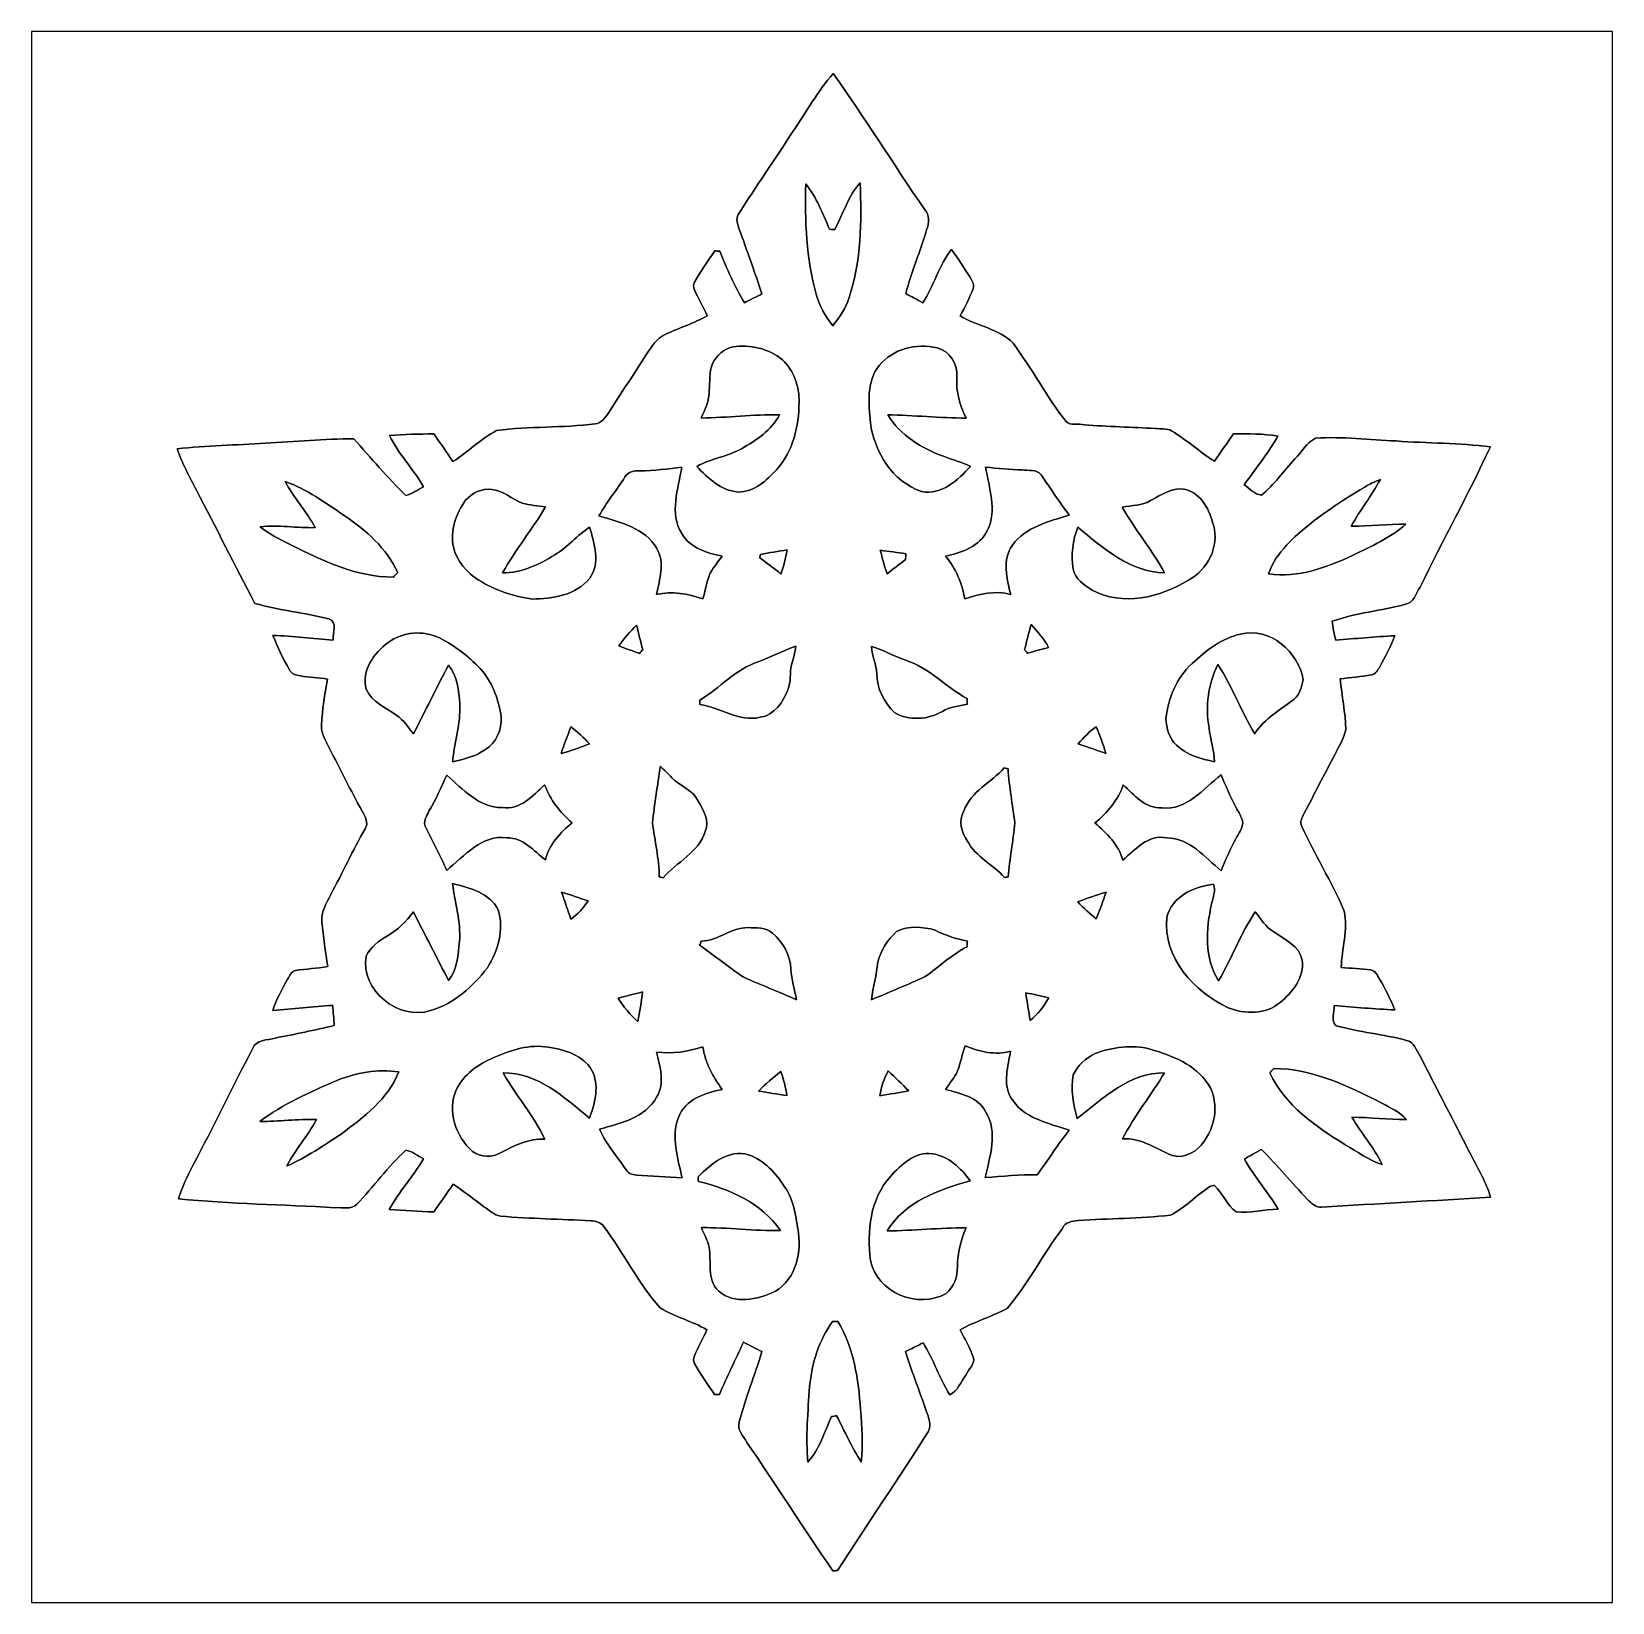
# Model space of a CAD drawing. Header units: centimetres. Extents: x -16.8 to 16.8, y -16.7 to 16.7.
import ezdxf

# ---------------------------------------------------------------- set-up
doc = ezdxf.new("R2010")
doc.units = ezdxf.units.CM
doc.header["$MEASUREMENT"] = 0
doc.layers.add('Layer 1', color=7, linetype='Continuous')

msp = doc.modelspace()

# ---------------------------------------------------------------- linework, layer by layer
at = {"layer": 'Layer 1', "color": 7}
for points, knots in [([(-16.77458, 16.66875), (-16.77458, 16.66875), (16.77458, 16.66875), (16.77458, 16.66875), (16.77458, 16.66875), (16.77458, 16.66875), (16.77458, -16.66875), (16.77458, -16.66875), (16.77458, -16.66875), (16.77458, -16.66875), (-16.77458, -16.66875), (-16.77458, -16.66875), (-16.77458, -16.66875), (-16.77458, -16.66875), (-16.77458, 16.66875), (-16.77458, 16.66875), (-16.77458, 16.66875), (-16.77458, 16.66875), (-16.77458, 16.66875), (-16.77458, 16.66875)], [0, 0, 0, 0, 0.16666667, 0.16666667, 0.16666667, 0.16666667, 0.33333333, 0.33333333, 0.33333333, 0.33333333, 0.5, 0.5, 0.5, 0.5, 0.66666667, 0.66666667, 0.66666667, 0.66666667, 1, 1, 1, 1]), ([(-0.61666, 14.55173), (-0.99413, 13.95624), (-1.40406, 13.38157), (-1.77729, 12.78396), (-1.77729, 12.78396), (-1.83656, 12.694), (-1.78894, 12.58535), (-1.76318, 12.49257), (-1.76318, 12.49257), (-1.59703, 12.03007), (-1.42699, 11.56864), (-1.27564, 11.10086), (-1.27564, 11.10086), (-1.39947, 11.03948), (-1.52294, 10.97774), (-1.64571, 10.9153), (-1.64571, 10.9153), (-1.85279, 11.26349), (-2.0193, 11.63532), (-2.1717, 12.01032), (-2.1717, 12.01032), (-2.19816, 12.01102), (-2.25072, 12.01279), (-2.27683, 12.01385), (-2.27683, 12.01385), (-2.42358, 11.79477), (-2.5781, 11.58064), (-2.70757, 11.35063), (-2.70757, 11.35063), (-2.7372, 11.30194), (-2.7305, 11.24197), (-2.70828, 11.19152), (-2.70828, 11.19152), (-2.62749, 11.00208), (-2.52448, 10.82287), (-2.43417, 10.63766), (-2.43417, 10.63766), (-2.72027, 10.47821), (-3.03389, 10.37872), (-3.33058, 10.2429), (-3.33058, 10.2429), (-3.5119, 10.16247), (-3.61456, 9.98008), (-3.72181, 9.82416), (-3.72181, 9.82416), (-3.98921, 9.40999), (-4.25944, 8.9983), (-4.52614, 8.58344), (-4.52614, 8.58344), (-4.59916, 8.48184), (-4.67819, 8.35942), (-4.81401, 8.34425), (-4.81401, 8.34425), (-5.50757, 8.25571), (-6.21277, 8.29381), (-6.90563, 8.20385), (-6.90563, 8.20385), (-7.24112, 8.02781), (-7.50923, 7.74453), (-7.83167, 7.54521), (-7.83167, 7.54521), (-7.96713, 7.74136), (-8.1026, 7.93785), (-8.23948, 8.13294), (-8.23948, 8.13294), (-8.5531, 8.12377), (-8.86742, 8.12659), (-9.17963, 8.0966), (-9.17963, 8.0966), (-8.98737, 7.70396), (-8.67481, 7.38681), (-8.45608, 7.00934), (-8.45608, 7.00934), (-8.58097, 6.94725), (-8.69527, 6.858), (-8.83214, 6.82413), (-8.83214, 6.82413), (-9.22267, 7.20372), (-9.57651, 7.62071), (-9.93704, 8.02887), (-9.93704, 8.02887), (-10.56323, 8.02287), (-11.18694, 7.96643), (-11.81171, 7.93115), (-11.81171, 7.93115), (-12.43683, 7.89693), (-13.06301, 7.87964), (-13.68566, 7.81544), (-13.68566, 7.81544), (-13.58406, 7.50676), (-13.42249, 7.22348), (-13.27785, 6.93385), (-13.27785, 6.93385), (-12.85769, 6.13763), (-12.45764, 5.33118), (-12.03819, 4.53461), (-12.03819, 4.53461), (-11.52208, 4.3875), (-10.98479, 4.33423), (-10.46515, 4.20546), (-10.46515, 4.20546), (-10.27324, 4.14443), (-10.38719, 3.90137), (-10.37802, 3.75461), (-10.37802, 3.75461), (-10.80241, 3.79518), (-11.22645, 3.83505), (-11.65225, 3.85516), (-11.65225, 3.85516), (-11.55524, 3.60292), (-11.44199, 3.35598), (-11.30088, 3.12491), (-11.30088, 3.12491), (-11.2649, 3.0293), (-11.16013, 3.0099), (-11.07228, 2.99438), (-11.07228, 2.99438), (-10.88108, 2.96686), (-10.68776, 2.95734), (-10.49655, 2.92841), (-10.49655, 2.92841), (-10.55229, 2.60562), (-10.61085, 2.28071), (-10.61932, 1.95227), (-10.61932, 1.95227), (-10.63943, 1.77165), (-10.52936, 1.62207), (-10.4588, 1.46614), (-10.4588, 1.46614), (-10.2235, 1.01847), (-10.00443, 0.56162), (-9.75607, 0.12065), (-9.75607, 0.12065), (-9.6968, 0.00847), (-9.61425, -0.12771), (-9.69716, -0.25047), (-9.69716, -0.25047), (-9.95574, -0.70661), (-10.17693, -1.18251), (-10.42458, -1.6443), (-10.42458, -1.6443), (-10.50784, -1.82809), (-10.64436, -2.00978), (-10.61191, -2.22356), (-10.61191, -2.22356), (-10.59004, -2.54282), (-10.53641, -2.85891), (-10.49091, -3.17535), (-10.49091, -3.17535), (-10.71774, -3.21663), (-10.94987, -3.22051), (-11.17706, -3.25861), (-11.17706, -3.25861), (-11.26561, -3.27519), (-11.2963, -3.37361), (-11.34181, -3.43853), (-11.34181, -3.43853), (-11.45716, -3.65443), (-11.58522, -3.86891), (-11.65437, -4.10563), (-11.65437, -4.10563), (-11.23068, -4.07388), (-10.80876, -4.02131), (-10.38472, -3.99803), (-10.38472, -3.99803), (-10.37237, -4.1402), (-10.36179, -4.28131), (-10.35085, -4.42454), (-10.35085, -4.42454), (-10.76607, -4.52296), (-11.18376, -4.61186), (-11.60357, -4.69053), (-11.60357, -4.69053), (-11.76937, -4.74204), (-12.01596, -4.71664), (-12.0844, -4.91878), (-12.0844, -4.91878), (-12.5162, -5.73934), (-12.91908, -6.57472), (-13.34982, -7.39599), (-13.34982, -7.39599), (-13.46729, -7.62529), (-13.58583, -7.85636), (-13.65603, -8.10577), (-13.65603, -8.10577), (-12.55148, -8.2109), (-11.44023, -8.22643), (-10.33251, -8.29275), (-10.33251, -8.29275), (-10.18505, -8.27476), (-9.99243, -8.34849), (-9.87778, -8.22113), (-9.87778, -8.22113), (-9.51195, -7.8546), (-9.21879, -7.41892), (-8.8325, -7.07319), (-8.8325, -7.07319), (-8.69315, -7.0933), (-8.58238, -7.19208), (-8.45996, -7.25523), (-8.45996, -7.25523), (-8.67445, -7.63129), (-8.97961, -7.94844), (-9.18316, -8.3312), (-9.18316, -8.3312), (-8.86954, -8.35413), (-8.55592, -8.37248), (-8.24159, -8.382), (-8.24159, -8.382), (-8.1026, -8.18727), (-7.96396, -7.99289), (-7.83026, -7.79498), (-7.83026, -7.79498), (-7.60307, -7.94103), (-7.39069, -8.10789), (-7.17515, -8.27017), (-7.17515, -8.27017), (-7.06226, -8.34072), (-6.96136, -8.45432), (-6.82166, -8.47055), (-6.82166, -8.47055), (-6.1849, -8.52664), (-5.54531, -8.53616), (-4.90749, -8.56827), (-4.90749, -8.56827), (-4.80554, -8.57356), (-4.69653, -8.60178), (-4.63268, -8.68786), (-4.63268, -8.68786), (-4.21569, -9.2516), (-3.89819, -9.89013), (-3.43676, -10.42), (-3.43676, -10.42), (-3.12032, -10.6045), (-2.76049, -10.70116), (-2.44122, -10.88284), (-2.44122, -10.88284), (-2.53048, -11.06805), (-2.6289, -11.24867), (-2.70792, -11.43882), (-2.70792, -11.43882), (-2.72909, -11.48856), (-2.73756, -11.54853), (-2.70757, -11.59757), (-2.70757, -11.59757), (-2.5781, -11.82758), (-2.42288, -12.04242), (-2.27577, -12.2622), (-2.27577, -12.2622), (-2.25108, -12.25973), (-2.20204, -12.2555), (-2.17734, -12.25338), (-2.17734, -12.25338), (-2.01542, -11.8812), (-1.83727, -11.51678), (-1.66723, -11.14848), (-1.66723, -11.14848), (-1.53564, -11.21234), (-1.40723, -11.28042), (-1.2767, -11.3471), (-1.2767, -11.3471), (-1.42134, -11.84804), (-1.62595, -12.33029), (-1.75507, -12.83582), (-1.75507, -12.83582), (-1.81257, -13.00868), (-1.67181, -13.1378), (-1.59491, -13.27221), (-1.59491, -13.27221), (-0.97543, -14.17391), (-0.39017, -15.09889), (0.22931, -16.00094), (0.22931, -16.00094), (0.25435, -15.99918), (0.30409, -15.9953), (0.32914, -15.99353), (0.32914, -15.99353), (0.96449, -15.00717), (1.62595, -14.03773), (2.2539, -13.04643), (2.2539, -13.04643), (2.31775, -12.94624), (2.27859, -12.81853), (2.25107, -12.71235), (2.25107, -12.71235), (2.09197, -12.25691), (1.92158, -11.80571), (1.7713, -11.34745), (1.7713, -11.34745), (1.89583, -11.28466), (2.02071, -11.22221), (2.14524, -11.15907), (2.14524, -11.15907), (2.36537, -11.51149), (2.49414, -11.91295), (2.71004, -12.26608), (2.71004, -12.26608), (2.88502, -12.18882), (2.94322, -11.97575), (3.05823, -11.83993), (3.05823, -11.83993), (3.10974, -11.71928), (3.25579, -11.60674), (3.21028, -11.46246), (3.21028, -11.46246), (3.13725, -11.26031), (3.02824, -11.0744), (2.93229, -10.88284), (2.93229, -10.88284), (3.25332, -10.70046), (3.61632, -10.60662), (3.93665, -10.42529), (3.93665, -10.42529), (4.37409, -9.89753), (4.69194, -9.28229), (5.10187, -8.73372), (5.10187, -8.73372), (5.15902, -8.59543), (5.30931, -8.57885), (5.43631, -8.56544), (5.43631, -8.56544), (6.08824, -8.52064), (6.74511, -8.52276), (7.39457, -8.45044), (7.39457, -8.45044), (7.70608, -8.29804), (7.94032, -8.02816), (8.23313, -7.84542), (8.23313, -7.84542), (8.2617, -7.82743), (8.29275, -7.82002), (8.32697, -7.82391), (8.32697, -7.82391), (8.50724, -7.98724), (8.59508, -8.24159), (8.79052, -8.38271), (8.79052, -8.38271), (9.08544, -8.40846), (9.38389, -8.33296), (9.67916, -8.3245), (9.67916, -8.3245), (9.4615, -7.95549), (9.17646, -7.63164), (8.96373, -7.25981), (8.96373, -7.25981), (9.08473, -7.18961), (9.20609, -7.12047), (9.32956, -7.05344), (9.32956, -7.05344), (9.66082, -7.39987), (9.97409, -7.76323), (10.30076, -8.11459), (10.30076, -8.11459), (10.38154, -8.19644), (10.47715, -8.29275), (10.60274, -8.28252), (10.60274, -8.28252), (11.79689, -8.20561), (12.9921, -8.1467), (14.1859, -8.06662), (14.1859, -8.06662), (14.10017, -7.74947), (13.91849, -7.47148), (13.77668, -7.17867), (13.77668, -7.17867), (13.42108, -6.47665), (13.04713, -5.78379), (12.69824, -5.07824), (12.69824, -5.07824), (12.61992, -4.95406), (12.56594, -4.77873), (12.40543, -4.74063), (12.40543, -4.74063), (11.91401, -4.60798), (11.40107, -4.57129), (10.91283, -4.42912), (10.91283, -4.42912), (10.78301, -4.33705), (10.88214, -4.13808), (10.87155, -4.00085), (10.87155, -4.00085), (11.30018, -4.03684), (11.72845, -4.07635), (12.15849, -4.09258), (12.15849, -4.09258), (12.06606, -3.86786), (11.9567, -3.64949), (11.83464, -3.43958), (11.83464, -3.43958), (11.78454, -3.36656), (11.74644, -3.2639), (11.64872, -3.24661), (11.64872, -3.24661), (11.43882, -3.21874), (11.22821, -3.21098), (11.01796, -3.1944), (11.01796, -3.1944), (11.03242, -2.79506), (11.16577, -2.39183), (11.08534, -1.99602), (11.08534, -1.99602), (10.8144, -1.37936), (10.46162, -0.80186), (10.1794, -0.1905), (10.1794, -0.1905), (10.13354, -0.10301), (10.19457, -0.01164), (10.22914, 0.06809), (10.22914, 0.06809), (10.44857, 0.48542), (10.65989, 0.90734), (10.88496, 1.32221), (10.88496, 1.32221), (10.97033, 1.49507), (11.07299, 1.66476), (11.1185, 1.85349), (11.1185, 1.85349), (11.10791, 2.21509), (11.03595, 2.5714), (10.99397, 2.92982), (10.99397, 2.92982), (11.21516, 2.96369), (11.44058, 2.97286), (11.66072, 3.01801), (11.66072, 3.01801), (11.75067, 3.03107), (11.79724, 3.1182), (11.83922, 3.18876), (11.83922, 3.18876), (11.95211, 3.40431), (12.07276, 3.61738), (12.15919, 3.84528), (12.15919, 3.84528), (11.73903, 3.82976), (11.32064, 3.7846), (10.90189, 3.75214), (10.90189, 3.75214), (10.86732, 3.88444), (10.84404, 4.02061), (10.82781, 4.15608), (10.82781, 4.15608), (11.33404, 4.32894), (11.87097, 4.38009), (12.38673, 4.51556), (12.38673, 4.51556), (12.55677, 4.54942), (12.60863, 4.74592), (12.69259, 4.87715), (12.69259, 4.87715), (13.17731, 5.87728), (13.71917, 6.84918), (14.18519, 7.85812), (14.18519, 7.85812), (13.52197, 7.93821), (12.85275, 7.93186), (12.18706, 7.98124), (12.18706, 7.98124), (11.61662, 8.00276), (11.04582, 8.0772), (10.47503, 8.04157), (10.47503, 8.04157), (10.28735, 7.94667), (10.18293, 7.74524), (10.03688, 7.60201), (10.03688, 7.60201), (9.79629, 7.34766), (9.59838, 7.04744), (9.32427, 6.82872), (9.32427, 6.82872), (9.18139, 6.85236), (9.07486, 6.97159), (8.95738, 7.05026), (8.95738, 7.05026), (9.20609, 7.38822), (9.4675, 7.72125), (9.67705, 8.08531), (9.67705, 8.08531), (9.36625, 8.13647), (9.04981, 8.13117), (8.73619, 8.13364), (8.73619, 8.13364), (8.59861, 7.93962), (8.46137, 7.74524), (8.32767, 7.54874), (8.32767, 7.54874), (8.01617, 7.75159), (7.73959, 8.00347), (7.42068, 8.19432), (7.42068, 8.19432), (7.31837, 8.25747), (7.18326, 8.22925), (7.07355, 8.24724), (7.07355, 8.24724), (6.57225, 8.26876), (6.0706, 8.29028), (5.57001, 8.32132), (5.57001, 8.32132), (5.45077, 8.36683), (5.27403, 8.29239), (5.17878, 8.39294), (5.17878, 8.39294), (4.76814, 8.9221), (4.45452, 9.51865), (4.05624, 10.05628), (4.05624, 10.05628), (3.75461, 10.36743), (3.29283, 10.41153), (2.9337, 10.63554), (2.9337, 10.63554), (3.02966, 10.8271), (3.13408, 11.01513), (3.20922, 11.21586), (3.20922, 11.21586), (3.23885, 11.29559), (3.19158, 11.37426), (3.15383, 11.44129), (3.15383, 11.44129), (3.02366, 11.64696), (2.88678, 11.84734), (2.74955, 12.04771), (2.74955, 12.04771), (2.47721, 11.71116), (2.3816, 11.2709), (2.13819, 10.91459), (2.13819, 10.91459), (2.01718, 10.97986), (1.89689, 11.04512), (1.77588, 11.10862), (1.77588, 11.10862), (1.90641, 11.56476), (2.07857, 12.0075), (2.22038, 12.46011), (2.22038, 12.46011), (2.28036, 12.59981), (2.28812, 12.78079), (2.17382, 12.8972), (2.17382, 12.8972), (1.52224, 13.85323), (0.90523, 14.83289), (0.23989, 15.77975), (0.23989, 15.77975), (-0.09243, 15.4051), (-0.33338, 14.96201), (-0.61666, 14.55173)], [0, 0, 0, 0, 0.00729927, 0.00729927, 0.00729927, 0.00729927, 0.01459854, 0.01459854, 0.01459854, 0.01459854, 0.02189781, 0.02189781, 0.02189781, 0.02189781, 0.02919708, 0.02919708, 0.02919708, 0.02919708, 0.03649635, 0.03649635, 0.03649635, 0.03649635, 0.04379562, 0.04379562, 0.04379562, 0.04379562, 0.05109489, 0.05109489, 0.05109489, 0.05109489, 0.05839416, 0.05839416, 0.05839416, 0.05839416, 0.06569343, 0.06569343, 0.06569343, 0.06569343, 0.0729927, 0.0729927, 0.0729927, 0.0729927, 0.08029197, 0.08029197, 0.08029197, 0.08029197, 0.08759124, 0.08759124, 0.08759124, 0.08759124, 0.09489051, 0.09489051, 0.09489051, 0.09489051, 0.10218978, 0.10218978, 0.10218978, 0.10218978, 0.10948905, 0.10948905, 0.10948905, 0.10948905, 0.11678832, 0.11678832, 0.11678832, 0.11678832, 0.12408759, 0.12408759, 0.12408759, 0.12408759, 0.13138686, 0.13138686, 0.13138686, 0.13138686, 0.13868613, 0.13868613, 0.13868613, 0.13868613, 0.1459854, 0.1459854, 0.1459854, 0.1459854, 0.15328467, 0.15328467, 0.15328467, 0.15328467, 0.16058394, 0.16058394, 0.16058394, 0.16058394, 0.16788321, 0.16788321, 0.16788321, 0.16788321, 0.17518248, 0.17518248, 0.17518248, 0.17518248, 0.18248175, 0.18248175, 0.18248175, 0.18248175, 0.18978102, 0.18978102, 0.18978102, 0.18978102, 0.19708029, 0.19708029, 0.19708029, 0.19708029, 0.20437956, 0.20437956, 0.20437956, 0.20437956, 0.21167883, 0.21167883, 0.21167883, 0.21167883, 0.2189781, 0.2189781, 0.2189781, 0.2189781, 0.22627737, 0.22627737, 0.22627737, 0.22627737, 0.23357664, 0.23357664, 0.23357664, 0.23357664, 0.24087591, 0.24087591, 0.24087591, 0.24087591, 0.24817518, 0.24817518, 0.24817518, 0.24817518, 0.25547445, 0.25547445, 0.25547445, 0.25547445, 0.26277372, 0.26277372, 0.26277372, 0.26277372, 0.27007299, 0.27007299, 0.27007299, 0.27007299, 0.27737226, 0.27737226, 0.27737226, 0.27737226, 0.28467153, 0.28467153, 0.28467153, 0.28467153, 0.2919708, 0.2919708, 0.2919708, 0.2919708, 0.29927007, 0.29927007, 0.29927007, 0.29927007, 0.30656934, 0.30656934, 0.30656934, 0.30656934, 0.31386861, 0.31386861, 0.31386861, 0.31386861, 0.32116788, 0.32116788, 0.32116788, 0.32116788, 0.32846715, 0.32846715, 0.32846715, 0.32846715, 0.33576642, 0.33576642, 0.33576642, 0.33576642, 0.34306569, 0.34306569, 0.34306569, 0.34306569, 0.35036496, 0.35036496, 0.35036496, 0.35036496, 0.35766423, 0.35766423, 0.35766423, 0.35766423, 0.3649635, 0.3649635, 0.3649635, 0.3649635, 0.37226277, 0.37226277, 0.37226277, 0.37226277, 0.37956204, 0.37956204, 0.37956204, 0.37956204, 0.38686131, 0.38686131, 0.38686131, 0.38686131, 0.39416058, 0.39416058, 0.39416058, 0.39416058, 0.40145985, 0.40145985, 0.40145985, 0.40145985, 0.40875912, 0.40875912, 0.40875912, 0.40875912, 0.41605839, 0.41605839, 0.41605839, 0.41605839, 0.42335766, 0.42335766, 0.42335766, 0.42335766, 0.43065693, 0.43065693, 0.43065693, 0.43065693, 0.4379562, 0.4379562, 0.4379562, 0.4379562, 0.44525547, 0.44525547, 0.44525547, 0.44525547, 0.45255474, 0.45255474, 0.45255474, 0.45255474, 0.45985401, 0.45985401, 0.45985401, 0.45985401, 0.46715328, 0.46715328, 0.46715328, 0.46715328, 0.47445255, 0.47445255, 0.47445255, 0.47445255, 0.48175182, 0.48175182, 0.48175182, 0.48175182, 0.48905109, 0.48905109, 0.48905109, 0.48905109, 0.49635036, 0.49635036, 0.49635036, 0.49635036, 0.50364964, 0.50364964, 0.50364964, 0.50364964, 0.51094891, 0.51094891, 0.51094891, 0.51094891, 0.51824818, 0.51824818, 0.51824818, 0.51824818, 0.52554745, 0.52554745, 0.52554745, 0.52554745, 0.53284672, 0.53284672, 0.53284672, 0.53284672, 0.54014599, 0.54014599, 0.54014599, 0.54014599, 0.54744526, 0.54744526, 0.54744526, 0.54744526, 0.55474453, 0.55474453, 0.55474453, 0.55474453, 0.5620438, 0.5620438, 0.5620438, 0.5620438, 0.56934307, 0.56934307, 0.56934307, 0.56934307, 0.57664234, 0.57664234, 0.57664234, 0.57664234, 0.58394161, 0.58394161, 0.58394161, 0.58394161, 0.59124088, 0.59124088, 0.59124088, 0.59124088, 0.59854015, 0.59854015, 0.59854015, 0.59854015, 0.60583942, 0.60583942, 0.60583942, 0.60583942, 0.61313869, 0.61313869, 0.61313869, 0.61313869, 0.62043796, 0.62043796, 0.62043796, 0.62043796, 0.62773723, 0.62773723, 0.62773723, 0.62773723, 0.6350365, 0.6350365, 0.6350365, 0.6350365, 0.64233577, 0.64233577, 0.64233577, 0.64233577, 0.64963504, 0.64963504, 0.64963504, 0.64963504, 0.65693431, 0.65693431, 0.65693431, 0.65693431, 0.66423358, 0.66423358, 0.66423358, 0.66423358, 0.67153285, 0.67153285, 0.67153285, 0.67153285, 0.67883212, 0.67883212, 0.67883212, 0.67883212, 0.68613139, 0.68613139, 0.68613139, 0.68613139, 0.69343066, 0.69343066, 0.69343066, 0.69343066, 0.70072993, 0.70072993, 0.70072993, 0.70072993, 0.7080292, 0.7080292, 0.7080292, 0.7080292, 0.71532847, 0.71532847, 0.71532847, 0.71532847, 0.72262774, 0.72262774, 0.72262774, 0.72262774, 0.72992701, 0.72992701, 0.72992701, 0.72992701, 0.73722628, 0.73722628, 0.73722628, 0.73722628, 0.74452555, 0.74452555, 0.74452555, 0.74452555, 0.75182482, 0.75182482, 0.75182482, 0.75182482, 0.75912409, 0.75912409, 0.75912409, 0.75912409, 0.76642336, 0.76642336, 0.76642336, 0.76642336, 0.77372263, 0.77372263, 0.77372263, 0.77372263, 0.7810219, 0.7810219, 0.7810219, 0.7810219, 0.78832117, 0.78832117, 0.78832117, 0.78832117, 0.79562044, 0.79562044, 0.79562044, 0.79562044, 0.80291971, 0.80291971, 0.80291971, 0.80291971, 0.81021898, 0.81021898, 0.81021898, 0.81021898, 0.81751825, 0.81751825, 0.81751825, 0.81751825, 0.82481752, 0.82481752, 0.82481752, 0.82481752, 0.83211679, 0.83211679, 0.83211679, 0.83211679, 0.83941606, 0.83941606, 0.83941606, 0.83941606, 0.84671533, 0.84671533, 0.84671533, 0.84671533, 0.8540146, 0.8540146, 0.8540146, 0.8540146, 0.86131387, 0.86131387, 0.86131387, 0.86131387, 0.86861314, 0.86861314, 0.86861314, 0.86861314, 0.87591241, 0.87591241, 0.87591241, 0.87591241, 0.88321168, 0.88321168, 0.88321168, 0.88321168, 0.89051095, 0.89051095, 0.89051095, 0.89051095, 0.89781022, 0.89781022, 0.89781022, 0.89781022, 0.90510949, 0.90510949, 0.90510949, 0.90510949, 0.91240876, 0.91240876, 0.91240876, 0.91240876, 0.91970803, 0.91970803, 0.91970803, 0.91970803, 0.9270073, 0.9270073, 0.9270073, 0.9270073, 0.93430657, 0.93430657, 0.93430657, 0.93430657, 0.94160584, 0.94160584, 0.94160584, 0.94160584, 0.94890511, 0.94890511, 0.94890511, 0.94890511, 0.95620438, 0.95620438, 0.95620438, 0.95620438, 0.96350365, 0.96350365, 0.96350365, 0.96350365, 0.97080292, 0.97080292, 0.97080292, 0.97080292, 0.97810219, 0.97810219, 0.97810219, 0.97810219, 0.98540146, 0.98540146, 0.98540146, 0.98540146, 1, 1, 1, 1]), ([(-0.34184, 13.43801), (-0.11994, 13.14767), (0.01976, 12.80689), (0.15981, 12.47246), (0.15981, 12.47246), (0.18733, 12.4714), (0.24236, 12.46999), (0.26987, 12.46893), (0.26987, 12.46893), (0.45473, 12.79419), (0.54681, 13.17942), (0.80821, 13.456), (0.80821, 13.456), (0.84914, 12.6432), (0.82973, 11.80747), (0.57609, 11.02642), (0.57609, 11.02642), (0.50941, 10.80135), (0.37147, 10.60768), (0.22719, 10.42564), (0.22719, 10.42564), (0.07267, 10.62531), (-0.05856, 10.84792), (-0.12171, 11.09451), (-0.12171, 11.09451), (-0.32949, 11.8551), (-0.37324, 12.65308), (-0.34184, 13.43801)], [0, 0, 0, 0, 0.125, 0.125, 0.125, 0.125, 0.25, 0.25, 0.25, 0.25, 0.375, 0.375, 0.375, 0.375, 0.5, 0.5, 0.5, 0.5, 0.625, 0.625, 0.625, 0.625, 0.75, 0.75, 0.75, 0.75, 1, 1, 1, 1]), ([(-1.89371, 9.9762), (-1.52647, 10.03582), (-1.13101, 9.94304), (-0.84102, 9.70597), (-0.84102, 9.70597), (-0.59761, 9.4742), (-0.47837, 9.13518), (-0.48578, 8.80216), (-0.48578, 8.80216), (-0.49177, 8.29733), (-0.61136, 7.76323), (-0.95744, 7.37835), (-0.95744, 7.37835), (-1.17122, 7.14234), (-1.44216, 6.89363), (-1.78223, 6.89716), (-1.78223, 6.89716), (-2.14524, 6.92785), (-2.41935, 7.19279), (-2.65994, 7.44185), (-2.65994, 7.44185), (-2.35903, 7.60448), (-2.01083, 7.64928), (-1.71168, 7.8172), (-1.71168, 7.8172), (-1.39524, 7.99183), (-1.07244, 8.21196), (-0.89853, 8.53828), (-0.89853, 8.53828), (-1.45521, 8.54146), (-2.00942, 8.47796), (-2.56505, 8.46667), (-2.56505, 8.46667), (-2.48109, 8.65117), (-2.38654, 8.83955), (-2.39713, 9.04946), (-2.39713, 9.04946), (-2.37243, 9.2396), (-2.40312, 9.44457), (-2.32057, 9.62378), (-2.32057, 9.62378), (-2.23767, 9.79382), (-2.08421, 9.94057), (-1.89371, 9.9762)], [0, 0, 0, 0, 0.08333333, 0.08333333, 0.08333333, 0.08333333, 0.16666667, 0.16666667, 0.16666667, 0.16666667, 0.25, 0.25, 0.25, 0.25, 0.33333333, 0.33333333, 0.33333333, 0.33333333, 0.41666667, 0.41666667, 0.41666667, 0.41666667, 0.5, 0.5, 0.5, 0.5, 0.58333333, 0.58333333, 0.58333333, 0.58333333, 0.66666667, 0.66666667, 0.66666667, 0.66666667, 0.75, 0.75, 0.75, 0.75, 0.83333333, 0.83333333, 0.83333333, 0.83333333, 1, 1, 1, 1]), ([(1.21497, 9.57968), (1.49613, 9.94022), (2.01013, 10.05628), (2.44122, 9.95892), (2.44122, 9.95892), (2.71286, 9.89577), (2.88466, 9.60049), (2.86314, 9.33062), (2.86314, 9.33062), (2.8388, 9.02476), (2.92876, 8.7376), (3.05752, 8.46596), (3.05752, 8.46596), (2.50225, 8.46631), (1.9491, 8.52664), (1.39418, 8.53616), (1.39418, 8.53616), (1.65911, 8.10119), (2.11067, 7.82673), (2.57881, 7.65598), (2.57881, 7.65598), (2.76931, 7.58331), (2.96545, 7.52581), (3.15172, 7.44185), (3.15172, 7.44185), (2.88396, 7.15327), (2.54353, 6.82131), (2.11032, 6.9088), (2.11032, 6.9088), (1.49684, 7.11659), (1.11407, 7.74806), (1.02694, 8.36612), (1.02694, 8.36612), (0.99801, 8.77182), (0.9331, 9.24207), (1.21497, 9.57968)], [0, 0, 0, 0, 0.1, 0.1, 0.1, 0.1, 0.2, 0.2, 0.2, 0.2, 0.3, 0.3, 0.3, 0.3, 0.4, 0.4, 0.4, 0.4, 0.5, 0.5, 0.5, 0.5, 0.6, 0.6, 0.6, 0.6, 0.7, 0.7, 0.7, 0.7, 0.8, 0.8, 0.8, 0.8, 1, 1, 1, 1]), ([(-3.86327, 7.34554), (-3.56658, 7.35542), (-3.27025, 7.38223), (-2.97674, 7.42668), (-2.97674, 7.42668), (-3.04871, 6.97054), (-3.24732, 6.4456), (-2.97639, 6.01698), (-2.97639, 6.01698), (-2.79929, 5.71077), (-2.44122, 5.60246), (-2.11737, 5.53403), (-2.11737, 5.53403), (-2.21544, 5.39856), (-2.33468, 5.27509), (-2.39607, 5.11704), (-2.39607, 5.11704), (-2.45604, 4.96006), (-2.48356, 4.79319), (-2.52659, 4.63091), (-2.52659, 4.63091), (-2.84339, 4.73745), (-3.17782, 4.79884), (-3.50908, 4.72546), (-3.50908, 4.72546), (-3.44876, 5.04649), (-3.32811, 5.3908), (-3.50626, 5.69983), (-3.50626, 5.69983), (-3.75426, 6.13763), (-4.28907, 6.25651), (-4.73428, 6.38881), (-4.73428, 6.38881), (-4.57235, 6.67879), (-4.36069, 6.93808), (-4.18218, 7.21783), (-4.18218, 7.21783), (-4.11833, 7.32649), (-3.98321, 7.36036), (-3.86327, 7.34554)], [0, 0, 0, 0, 0.09090909, 0.09090909, 0.09090909, 0.09090909, 0.18181818, 0.18181818, 0.18181818, 0.18181818, 0.27272727, 0.27272727, 0.27272727, 0.27272727, 0.36363636, 0.36363636, 0.36363636, 0.36363636, 0.45454545, 0.45454545, 0.45454545, 0.45454545, 0.54545455, 0.54545455, 0.54545455, 0.54545455, 0.63636364, 0.63636364, 0.63636364, 0.63636364, 0.72727273, 0.72727273, 0.72727273, 0.72727273, 0.81818182, 0.81818182, 0.81818182, 0.81818182, 1, 1, 1, 1]), ([(3.46992, 7.42668), (3.72957, 7.3974), (3.98956, 7.372), (4.25132, 7.36494), (4.25132, 7.36494), (4.37762, 7.34589), (4.55859, 7.38717), (4.64891, 7.26369), (4.64891, 7.26369), (4.84787, 6.9783), (5.0352, 6.68443), (5.24686, 6.40786), (5.24686, 6.40786), (4.81471, 6.26886), (4.32082, 6.15915), (4.04036, 5.76756), (4.04036, 5.76756), (3.82023, 5.45359), (3.92359, 5.06377), (4.00438, 4.72299), (4.00438, 4.72299), (3.67594, 4.81542), (3.34469, 4.73146), (3.02895, 4.63162), (3.02895, 4.63162), (2.97744, 4.96535), (2.83598, 5.27791), (2.62114, 5.5372), (2.62114, 5.5372), (2.96439, 5.60987), (3.35209, 5.74252), (3.51014, 6.08506), (3.51014, 6.08506), (3.72322, 6.51545), (3.54506, 6.98571), (3.46992, 7.42668)], [0, 0, 0, 0, 0.1, 0.1, 0.1, 0.1, 0.2, 0.2, 0.2, 0.2, 0.3, 0.3, 0.3, 0.3, 0.4, 0.4, 0.4, 0.4, 0.5, 0.5, 0.5, 0.5, 0.6, 0.6, 0.6, 0.6, 0.7, 0.7, 0.7, 0.7, 0.8, 0.8, 0.8, 0.8, 1, 1, 1, 1]), ([(-11.39261, 7.11941), (-10.93505, 6.95995), (-10.54171, 6.66821), (-10.14307, 6.40151), (-10.14307, 6.40151), (-9.68058, 6.08753), (-9.23996, 5.70548), (-9.00359, 5.18654), (-9.00359, 5.18654), (-9.03499, 5.15514), (-9.06604, 5.12304), (-9.09708, 5.09094), (-9.09708, 5.09094), (-9.88236, 5.09129), (-10.59991, 5.44371), (-11.28889, 5.78097), (-11.28889, 5.78097), (-11.50938, 5.8928), (-11.73268, 6.00428), (-11.92671, 6.15879), (-11.92671, 6.15879), (-11.53619, 6.20501), (-11.14531, 6.12846), (-10.75408, 6.14221), (-10.75408, 6.14221), (-10.9414, 6.48441), (-11.20881, 6.7758), (-11.39261, 7.11941)], [0, 0, 0, 0, 0.125, 0.125, 0.125, 0.125, 0.25, 0.25, 0.25, 0.25, 0.375, 0.375, 0.375, 0.375, 0.5, 0.5, 0.5, 0.5, 0.625, 0.625, 0.625, 0.625, 0.75, 0.75, 0.75, 0.75, 1, 1, 1, 1]), ([(11.5189, 7.00193), (11.62226, 7.0679), (11.73374, 7.11976), (11.84981, 7.15998), (11.84981, 7.15998), (11.66213, 6.8199), (11.41977, 6.51404), (11.23244, 6.17432), (11.23244, 6.17432), (11.61944, 6.17326), (12.00503, 6.21594), (12.39273, 6.21206), (12.39273, 6.21206), (12.06324, 5.9249), (11.6586, 5.74781), (11.2709, 5.55625), (11.2709, 5.55625), (10.7128, 5.29802), (10.10638, 5.06801), (9.47949, 5.15938), (9.47949, 5.15938), (9.54546, 5.39397), (9.69857, 5.59012), (9.85943, 5.76827), (9.85943, 5.76827), (10.34097, 6.26745), (10.92623, 6.6481), (11.5189, 7.00193)], [0, 0, 0, 0, 0.125, 0.125, 0.125, 0.125, 0.25, 0.25, 0.25, 0.25, 0.375, 0.375, 0.375, 0.375, 0.5, 0.5, 0.5, 0.5, 0.625, 0.625, 0.625, 0.625, 0.75, 0.75, 0.75, 0.75, 1, 1, 1, 1]), ([(-7.56708, 6.72112), (-7.42879, 6.8767), (-7.22066, 6.98041), (-7.00793, 6.95184), (-7.00793, 6.95184), (-6.76487, 6.9282), (-6.58283, 6.74476), (-6.36199, 6.66115), (-6.36199, 6.66115), (-6.20183, 6.61458), (-6.0325, 6.61), (-5.86775, 6.58177), (-5.86775, 6.58177), (-6.1528, 6.10376), (-6.50487, 5.66808), (-6.77827, 5.18336), (-6.77827, 5.18336), (-6.37999, 5.1756), (-6.00181, 5.3594), (-5.66984, 5.56436), (-5.66984, 5.56436), (-5.39926, 5.72911), (-5.19395, 5.97641), (-4.93254, 6.15244), (-4.93254, 6.15244), (-4.83094, 5.81096), (-4.69759, 5.38974), (-4.92795, 5.06942), (-4.92795, 5.06942), (-5.21441, 4.70711), (-5.71712, 4.62915), (-6.14892, 4.62527), (-6.14892, 4.62527), (-6.54932, 4.67819), (-6.94055, 4.81612), (-7.28486, 5.02779), (-7.28486, 5.02779), (-7.54274, 5.18372), (-7.74629, 5.43313), (-7.82391, 5.72629), (-7.82391, 5.72629), (-7.89658, 6.07413), (-7.76393, 6.43678), (-7.56708, 6.72112)], [0, 0, 0, 0, 0.08333333, 0.08333333, 0.08333333, 0.08333333, 0.16666667, 0.16666667, 0.16666667, 0.16666667, 0.25, 0.25, 0.25, 0.25, 0.33333333, 0.33333333, 0.33333333, 0.33333333, 0.41666667, 0.41666667, 0.41666667, 0.41666667, 0.5, 0.5, 0.5, 0.5, 0.58333333, 0.58333333, 0.58333333, 0.58333333, 0.66666667, 0.66666667, 0.66666667, 0.66666667, 0.75, 0.75, 0.75, 0.75, 0.83333333, 0.83333333, 0.83333333, 0.83333333, 1, 1, 1, 1]), ([(6.97371, 6.71407), (7.19984, 6.84107), (7.44749, 7.01181), (7.72195, 6.94831), (7.72195, 6.94831), (8.06344, 6.85165), (8.23136, 6.50946), (8.30615, 6.1916), (8.30615, 6.1916), (8.44338, 5.74181), (8.17704, 5.24581), (7.77946, 5.02673), (7.77946, 5.02673), (7.18044, 4.65984), (6.38246, 4.46758), (5.73193, 4.81542), (5.73193, 4.81542), (5.56154, 4.91772), (5.37669, 5.05566), (5.33118, 5.26133), (5.33118, 5.26133), (5.28285, 5.56119), (5.32024, 5.87093), (5.42996, 6.1528), (5.42996, 6.1528), (5.96265, 5.70442), (6.53627, 5.20171), (7.27216, 5.18089), (7.27216, 5.18089), (7.00087, 5.66526), (6.64951, 6.09988), (6.36905, 6.5786), (6.36905, 6.5786), (6.57013, 6.61529), (6.79238, 6.604), (6.97371, 6.71407)], [0, 0, 0, 0, 0.1, 0.1, 0.1, 0.1, 0.2, 0.2, 0.2, 0.2, 0.3, 0.3, 0.3, 0.3, 0.4, 0.4, 0.4, 0.4, 0.5, 0.5, 0.5, 0.5, 0.6, 0.6, 0.6, 0.6, 0.7, 0.7, 0.7, 0.7, 0.8, 0.8, 0.8, 0.8, 1, 1, 1, 1]), ([(-1.30598, 5.57389), (-1.11831, 5.6067), (-0.93063, 5.64021), (-0.74189, 5.66808), (-0.74189, 5.66808), (-0.76906, 5.49416), (-0.81492, 5.32412), (-0.87101, 5.15726), (-0.87101, 5.15726), (-1.01812, 5.27438), (-1.16346, 5.39327), (-1.32009, 5.49734), (-1.32009, 5.49734), (-1.31657, 5.51674), (-1.30951, 5.55484), (-1.30598, 5.57389)], [0, 0, 0, 0, 0.2, 0.2, 0.2, 0.2, 0.4, 0.4, 0.4, 0.4, 0.6, 0.6, 0.6, 0.6, 1, 1, 1, 1]), ([(1.23578, 5.66103), (1.41852, 5.6388), (1.6002, 5.61199), (1.78259, 5.58694), (1.78259, 5.58694), (1.77906, 5.54567), (1.77588, 5.50404), (1.77306, 5.46241), (1.77306, 5.46241), (1.63971, 5.36399), (1.50918, 5.26309), (1.38007, 5.15973), (1.38007, 5.15973), (1.32503, 5.32483), (1.28023, 5.4931), (1.23578, 5.66103)], [0, 0, 0, 0, 0.2, 0.2, 0.2, 0.2, 0.4, 0.4, 0.4, 0.4, 0.6, 0.6, 0.6, 0.6, 1, 1, 1, 1]), ([(-4.31341, 3.62761), (-4.19806, 3.78319), (-4.08093, 3.93982), (-3.93453, 4.06788), (-3.93453, 4.06788), (-3.89396, 3.89537), (-3.85022, 3.72286), (-3.80471, 3.55106), (-3.80471, 3.55106), (-3.82764, 3.52531), (-3.85022, 3.49885), (-3.87244, 3.47274), (-3.87244, 3.47274), (-4.0199, 3.5239), (-4.16701, 3.5754), (-4.31341, 3.62761)], [0, 0, 0, 0, 0.2, 0.2, 0.2, 0.2, 0.4, 0.4, 0.4, 0.4, 0.6, 0.6, 0.6, 0.6, 1, 1, 1, 1]), ([(4.43583, 4.08799), (4.56988, 3.93347), (4.71558, 3.78425), (4.80977, 3.6001), (4.80977, 3.6001), (4.66161, 3.55847), (4.51203, 3.51861), (4.36421, 3.47839), (4.36421, 3.47839), (4.34164, 3.50273), (4.31976, 3.52672), (4.29789, 3.55036), (4.29789, 3.55036), (4.34552, 3.72921), (4.38997, 3.90878), (4.43583, 4.08799)], [0, 0, 0, 0, 0.2, 0.2, 0.2, 0.2, 0.4, 0.4, 0.4, 0.4, 0.6, 0.6, 0.6, 0.6, 1, 1, 1, 1]), ([(8.88224, 3.88267), (9.50277, 4.03578), (10.11943, 3.50626), (10.21115, 2.91042), (10.21115, 2.91042), (10.17834, 2.76613), (10.14236, 2.60244), (10.02242, 2.50296), (10.02242, 2.50296), (9.73067, 2.27154), (9.38742, 2.08915), (9.18281, 1.76706), (9.18281, 1.76706), (8.89917, 2.24331), (8.70409, 2.7686), (8.40422, 3.23391), (8.40422, 3.23391), (8.18868, 2.82893), (8.13858, 2.34315), (8.21408, 1.89406), (8.21408, 1.89406), (8.24195, 1.65171), (8.32203, 1.41711), (8.33367, 1.17263), (8.33367, 1.17263), (8.04474, 1.23225), (7.73853, 1.31163), (7.52193, 1.52506), (7.52193, 1.52506), (7.36776, 1.66688), (7.30814, 1.88524), (7.30074, 2.08774), (7.30074, 2.08774), (7.35048, 2.52166), (7.52581, 2.95981), (7.8546, 3.2579), (7.8546, 3.2579), (8.14776, 3.53307), (8.48219, 3.78989), (8.88224, 3.88267)], [0, 0, 0, 0, 0.09090909, 0.09090909, 0.09090909, 0.09090909, 0.18181818, 0.18181818, 0.18181818, 0.18181818, 0.27272727, 0.27272727, 0.27272727, 0.27272727, 0.36363636, 0.36363636, 0.36363636, 0.36363636, 0.45454545, 0.45454545, 0.45454545, 0.45454545, 0.54545455, 0.54545455, 0.54545455, 0.54545455, 0.63636364, 0.63636364, 0.63636364, 0.63636364, 0.72727273, 0.72727273, 0.72727273, 0.72727273, 0.81818182, 0.81818182, 0.81818182, 0.81818182, 1, 1, 1, 1]), ([(-9.20574, 3.70381), (-8.89953, 3.93347), (-8.46314, 3.96804), (-8.12094, 3.80189), (-8.12094, 3.80189), (-7.77452, 3.62761), (-7.46442, 3.38314), (-7.20337, 3.09704), (-7.20337, 3.09704), (-6.98288, 2.81728), (-6.85765, 2.47121), (-6.80649, 2.12125), (-6.80649, 2.12125), (-6.79097, 1.85561), (-6.9148, 1.57445), (-7.14516, 1.43192), (-7.14516, 1.43192), (-7.34766, 1.28094), (-7.6013, 1.23684), (-7.83837, 1.16734), (-7.83837, 1.16734), (-7.81015, 1.57974), (-7.66233, 1.97908), (-7.68844, 2.39677), (-7.68844, 2.39677), (-7.70961, 2.68146), (-7.73677, 2.99332), (-7.92409, 3.22298), (-7.92409, 3.22298), (-8.18762, 2.74496), (-8.41869, 2.25037), (-8.66881, 1.76565), (-8.66881, 1.76565), (-8.78381, 1.89865), (-8.87413, 2.05881), (-9.02476, 2.15583), (-9.02476, 2.15583), (-9.25442, 2.32163), (-9.55499, 2.43346), (-9.67176, 2.71216), (-9.67176, 2.71216), (-9.78394, 3.11291), (-9.50842, 3.47804), (-9.20574, 3.70381)], [0, 0, 0, 0, 0.08333333, 0.08333333, 0.08333333, 0.08333333, 0.16666667, 0.16666667, 0.16666667, 0.16666667, 0.25, 0.25, 0.25, 0.25, 0.33333333, 0.33333333, 0.33333333, 0.33333333, 0.41666667, 0.41666667, 0.41666667, 0.41666667, 0.5, 0.5, 0.5, 0.5, 0.58333333, 0.58333333, 0.58333333, 0.58333333, 0.66666667, 0.66666667, 0.66666667, 0.66666667, 0.75, 0.75, 0.75, 0.75, 0.83333333, 0.83333333, 0.83333333, 0.83333333, 1, 1, 1, 1]), ([(-1.35184, 3.29353), (-1.08338, 3.39901), (-0.82197, 3.52213), (-0.55316, 3.62691), (-0.55316, 3.62691), (-0.56762, 3.49074), (-0.61419, 3.36162), (-0.6477, 3.22968), (-0.6477, 3.22968), (-0.6925, 3.05576), (-0.64805, 2.86667), (-0.72602, 2.70016), (-0.72602, 2.70016), (-0.82832, 2.44052), (-1.00683, 2.15724), (-1.30951, 2.11596), (-1.30951, 2.11596), (-1.76636, 2.00978), (-2.153, 2.32833), (-2.59045, 2.38689), (-2.59045, 2.38689), (-2.59045, 2.41053), (-2.59045, 2.4578), (-2.59045, 2.48144), (-2.59045, 2.48144), (-2.16535, 2.73473), (-1.83586, 3.14149), (-1.35184, 3.29353)], [0, 0, 0, 0, 0.125, 0.125, 0.125, 0.125, 0.25, 0.25, 0.25, 0.25, 0.375, 0.375, 0.375, 0.375, 0.5, 0.5, 0.5, 0.5, 0.625, 0.625, 0.625, 0.625, 0.75, 0.75, 0.75, 0.75, 1, 1, 1, 1]), ([(1.04881, 3.61597), (1.30104, 3.55), (1.52717, 3.4103), (1.77377, 3.32669), (1.77377, 3.32669), (2.27859, 3.17465), (2.62572, 2.75414), (3.08292, 2.51389), (3.08292, 2.51389), (3.08328, 2.47368), (3.08398, 2.43346), (3.08504, 2.39289), (3.08504, 2.39289), (2.90407, 2.35797), (2.71533, 2.3368), (2.55411, 2.24049), (2.55411, 2.24049), (2.25213, 2.0634), (1.84785, 2.03764), (1.54234, 2.21368), (1.54234, 2.21368), (1.32045, 2.42782), (1.15958, 2.72662), (1.1624, 3.04094), (1.1624, 3.04094), (1.14794, 3.23709), (1.06751, 3.42089), (1.04881, 3.61597)], [0, 0, 0, 0, 0.125, 0.125, 0.125, 0.125, 0.25, 0.25, 0.25, 0.25, 0.375, 0.375, 0.375, 0.375, 0.5, 0.5, 0.5, 0.5, 0.625, 0.625, 0.625, 0.625, 0.75, 0.75, 0.75, 0.75, 1, 1, 1, 1]), ([(-5.32871, 1.911), (-5.18866, 1.80305), (-5.05284, 1.68769), (-4.93677, 1.55328), (-4.93677, 1.55328), (-5.13327, 1.47743), (-5.33153, 1.40406), (-5.53367, 1.34549), (-5.53367, 1.34549), (-5.47582, 1.53741), (-5.40068, 1.72403), (-5.32871, 1.911)], [0, 0, 0, 0, 0.25, 0.25, 0.25, 0.25, 0.5, 0.5, 0.5, 0.5, 1, 1, 1, 1]), ([(5.43772, 1.55187), (5.55625, 1.6824), (5.67337, 1.81681), (5.82013, 1.91699), (5.82013, 1.91699), (5.89174, 1.72896), (5.96829, 1.54199), (6.02686, 1.34902), (6.02686, 1.34902), (5.82965, 1.41288), (5.63492, 1.48802), (5.43772, 1.55187)], [0, 0, 0, 0, 0.25, 0.25, 0.25, 0.25, 0.5, 0.5, 0.5, 0.5, 1, 1, 1, 1]), ([(-3.43359, 1.0735), (-3.34363, 1.00189), (-3.26566, 0.91722), (-3.18594, 0.83467), (-3.18594, 0.83467), (-3.01202, 0.6537), (-2.73967, 0.57538), (-2.62678, 0.33655), (-2.62678, 0.33655), (-2.52166, 0.14746), (-2.37278, -0.08396), (-2.47756, -0.3048), (-2.47756, -0.3048), (-2.61796, -0.75812), (-3.08293, -0.95321), (-3.37397, -1.28905), (-3.37397, -1.28905), (-3.39408, -1.28446), (-3.43429, -1.27529), (-3.4544, -1.27071), (-3.4544, -1.27071), (-3.45652, -0.88265), (-3.54965, -0.50553), (-3.59728, -0.12312), (-3.59728, -0.12312), (-3.55776, 0.27693), (-3.4865, 0.67451), (-3.43359, 1.0735)], [0, 0, 0, 0, 0.125, 0.125, 0.125, 0.125, 0.25, 0.25, 0.25, 0.25, 0.375, 0.375, 0.375, 0.375, 0.5, 0.5, 0.5, 0.5, 0.625, 0.625, 0.625, 0.625, 0.75, 0.75, 0.75, 0.75, 1, 1, 1, 1]), ([(3.00884, 0.12771), (3.16089, 0.5461), (3.5881, 0.7299), (3.86856, 1.04175), (3.86856, 1.04175), (3.88867, 1.03717), (3.92889, 1.02835), (3.94899, 1.02376), (3.94899, 1.02376), (3.97334, 0.63853), (4.04354, 0.25823), (4.09222, -0.12383), (4.09222, -0.12383), (4.05836, -0.50765), (3.98251, -0.88724), (3.94829, -1.27141), (3.94829, -1.27141), (3.92959, -1.27459), (3.89255, -1.28094), (3.87385, -1.28411), (3.87385, -1.28411), (3.63291, -1.00259), (3.26143, -0.85231), (3.08857, -0.51012), (3.08857, -0.51012), (2.95981, -0.32879), (2.88643, -0.0762), (3.00884, 0.12771)], [0, 0, 0, 0, 0.125, 0.125, 0.125, 0.125, 0.25, 0.25, 0.25, 0.25, 0.375, 0.375, 0.375, 0.375, 0.5, 0.5, 0.5, 0.5, 0.625, 0.625, 0.625, 0.625, 0.75, 0.75, 0.75, 0.75, 1, 1, 1, 1]), ([(-7.96572, 0.88653), (-7.62176, 0.59408), (-7.28133, 0.19544), (-6.78956, 0.19861), (-6.78956, 0.19861), (-6.41421, 0.13829), (-6.13198, 0.45191), (-5.88716, 0.68368), (-5.88716, 0.68368), (-5.77039, 0.36407), (-5.55696, 0.09843), (-5.30119, -0.12277), (-5.30119, -0.12277), (-5.55272, -0.33232), (-5.79261, -0.58314), (-5.87128, -0.91087), (-5.87128, -0.91087), (-6.11329, -0.71826), (-6.34788, -0.43533), (-6.68549, -0.44274), (-6.68549, -0.44274), (-7.22066, -0.36795), (-7.59178, -0.82656), (-7.96572, -1.13242), (-7.96572, -1.13242), (-8.09872, -0.82303), (-8.25606, -0.52529), (-8.4074, -0.22507), (-8.4074, -0.22507), (-8.47831, -0.10795), (-8.39258, 0.01517), (-8.34143, 0.1203), (-8.34143, 0.1203), (-8.19997, 0.36795), (-8.08214, 0.62724), (-7.96572, 0.88653)], [0, 0, 0, 0, 0.1, 0.1, 0.1, 0.1, 0.2, 0.2, 0.2, 0.2, 0.3, 0.3, 0.3, 0.3, 0.4, 0.4, 0.4, 0.4, 0.5, 0.5, 0.5, 0.5, 0.6, 0.6, 0.6, 0.6, 0.7, 0.7, 0.7, 0.7, 0.8, 0.8, 0.8, 0.8, 1, 1, 1, 1]), ([(7.21501, 0.19614), (7.74488, 0.13264), (8.09449, 0.60325), (8.46984, 0.89147), (8.46984, 0.89147), (8.57356, 0.66358), (8.66246, 0.42862), (8.78558, 0.2099), (8.78558, 0.2099), (8.83885, 0.1016), (8.91434, -0.00176), (8.93127, -0.12383), (8.93127, -0.12383), (8.91716, -0.24765), (8.83955, -0.35207), (8.78522, -0.46108), (8.78522, -0.46108), (8.65964, -0.67733), (8.56897, -0.91052), (8.46949, -1.13912), (8.46949, -1.13912), (8.12518, -0.85584), (7.80415, -0.44626), (7.31943, -0.44344), (7.31943, -0.44344), (6.92538, -0.36089), (6.64986, -0.68756), (6.38281, -0.91581), (6.38281, -0.91581), (6.29849, -0.58314), (6.0392, -0.34713), (5.79296, -0.12665), (5.79296, -0.12665), (6.05367, 0.09102), (6.28403, 0.35489), (6.39269, 0.68263), (6.39269, 0.68263), (6.62728, 0.46814), (6.86259, 0.17216), (7.21501, 0.19614)], [0, 0, 0, 0, 0.09090909, 0.09090909, 0.09090909, 0.09090909, 0.18181818, 0.18181818, 0.18181818, 0.18181818, 0.27272727, 0.27272727, 0.27272727, 0.27272727, 0.36363636, 0.36363636, 0.36363636, 0.36363636, 0.45454545, 0.45454545, 0.45454545, 0.45454545, 0.54545455, 0.54545455, 0.54545455, 0.54545455, 0.63636364, 0.63636364, 0.63636364, 0.63636364, 0.72727273, 0.72727273, 0.72727273, 0.72727273, 0.81818182, 0.81818182, 0.81818182, 0.81818182, 1, 1, 1, 1]), ([(-7.83908, -1.41393), (-7.48101, -1.5046), (-7.05097, -1.60973), (-6.87388, -1.96991), (-6.87388, -1.96991), (-6.7377, -2.38619), (-6.87705, -2.84057), (-7.10248, -3.19934), (-7.10248, -3.19934), (-7.41045, -3.59692), (-7.81262, -3.96946), (-8.30756, -4.10774), (-8.30756, -4.10774), (-8.98666, -4.32752), (-9.80722, -3.67242), (-9.67246, -2.95663), (-9.67246, -2.95663), (-9.58462, -2.76084), (-9.40541, -2.6229), (-9.22196, -2.5213), (-9.22196, -2.5213), (-8.99795, -2.40136), (-8.82968, -2.20874), (-8.67163, -2.01507), (-8.67163, -2.01507), (-8.42645, -2.50225), (-8.17245, -2.98521), (-7.92621, -3.47204), (-7.92621, -3.47204), (-7.73889, -3.2385), (-7.72231, -2.92418), (-7.69373, -2.63913), (-7.69373, -2.63913), (-7.65739, -2.2225), (-7.79921, -1.82316), (-7.83908, -1.41393)], [0, 0, 0, 0, 0.1, 0.1, 0.1, 0.1, 0.2, 0.2, 0.2, 0.2, 0.3, 0.3, 0.3, 0.3, 0.4, 0.4, 0.4, 0.4, 0.5, 0.5, 0.5, 0.5, 0.6, 0.6, 0.6, 0.6, 0.7, 0.7, 0.7, 0.7, 0.8, 0.8, 0.8, 0.8, 1, 1, 1, 1]), ([(-5.52768, -1.59385), (-5.33753, -1.65029), (-5.15232, -1.72261), (-4.96147, -1.77694), (-4.96147, -1.77694), (-5.06377, -1.92405), (-5.17772, -2.06693), (-5.3273, -2.16888), (-5.3273, -2.16888), (-5.39679, -1.97838), (-5.46312, -1.78611), (-5.52768, -1.59385)], [0, 0, 0, 0, 0.25, 0.25, 0.25, 0.25, 0.5, 0.5, 0.5, 0.5, 1, 1, 1, 1]), ([(5.43066, -1.79952), (5.62645, -1.72367), (5.82577, -1.65629), (6.02756, -1.59632), (6.02756, -1.59632), (5.96794, -1.78788), (5.89209, -1.97344), (5.82048, -2.16112), (5.82048, -2.16112), (5.68149, -2.05034), (5.54778, -1.93287), (5.43066, -1.79952)], [0, 0, 0, 0, 0.25, 0.25, 0.25, 0.25, 0.5, 0.5, 0.5, 0.5, 1, 1, 1, 1]), ([(7.32014, -2.13501), (7.41786, -1.68593), (7.8934, -1.47743), (8.30721, -1.4284), (8.30721, -1.4284), (8.36648, -1.56351), (8.29063, -1.70674), (8.26982, -1.84256), (8.26982, -1.84256), (8.15199, -2.37278), (8.10436, -3.00002), (8.41692, -3.47451), (8.41692, -3.47451), (8.6995, -3.00073), (8.88506, -2.47191), (9.19586, -2.01471), (9.19586, -2.01471), (9.31369, -2.1657), (9.41846, -2.33609), (9.58815, -2.43558), (9.58815, -2.43558), (9.81781, -2.60456), (10.13178, -2.72486), (10.19069, -3.03918), (10.19069, -3.03918), (10.24396, -3.40007), (9.98608, -3.72357), (9.72256, -3.937), (9.72256, -3.937), (9.41529, -4.19559), (8.97714, -4.18677), (8.61977, -4.04742), (8.61977, -4.04742), (7.89764, -3.70064), (7.23053, -2.99403), (7.32014, -2.13501)], [0, 0, 0, 0, 0.1, 0.1, 0.1, 0.1, 0.2, 0.2, 0.2, 0.2, 0.3, 0.3, 0.3, 0.3, 0.4, 0.4, 0.4, 0.4, 0.5, 0.5, 0.5, 0.5, 0.6, 0.6, 0.6, 0.6, 0.7, 0.7, 0.7, 0.7, 0.8, 0.8, 0.8, 0.8, 1, 1, 1, 1]), ([(-2.55834, -2.6349), (-2.19992, -2.62996), (-1.92793, -2.33786), (-1.56916, -2.34809), (-1.56916, -2.34809), (-1.39629, -2.35303), (-1.18957, -2.3368), (-1.05093, -2.46239), (-1.05093, -2.46239), (-0.83114, -2.65359), (-0.67098, -2.93299), (-0.66111, -3.22898), (-0.66111, -3.22898), (-0.64629, -3.44981), (-0.5842, -3.66254), (-0.54151, -3.87879), (-0.54151, -3.87879), (-0.9144, -3.70769), (-1.29928, -3.56553), (-1.67146, -3.39443), (-1.67146, -3.39443), (-1.98967, -3.18453), (-2.28177, -2.93617), (-2.59786, -2.72344), (-2.59786, -2.72344), (-2.5848, -2.69346), (-2.57175, -2.66418), (-2.55834, -2.6349)], [0, 0, 0, 0, 0.125, 0.125, 0.125, 0.125, 0.25, 0.25, 0.25, 0.25, 0.375, 0.375, 0.375, 0.375, 0.5, 0.5, 0.5, 0.5, 0.625, 0.625, 0.625, 0.625, 0.75, 0.75, 0.75, 0.75, 1, 1, 1, 1]), ([(1.58432, -2.4324), (1.82951, -2.30117), (2.14101, -2.32622), (2.4003, -2.40171), (2.4003, -2.40171), (2.61832, -2.51037), (2.84727, -2.58904), (3.08645, -2.6349), (3.08645, -2.6349), (3.08363, -2.67441), (3.08081, -2.71392), (3.07869, -2.75378), (3.07869, -2.75378), (2.75414, -2.92347), (2.48673, -3.17606), (2.19075, -3.38667), (2.19075, -3.38667), (1.81681, -3.56164), (1.43122, -3.71263), (1.05339, -3.8795), (1.05339, -3.8795), (1.07456, -3.60856), (1.16558, -3.34857), (1.18357, -3.07693), (1.18357, -3.07693), (1.24778, -2.83069), (1.39206, -2.59786), (1.58432, -2.4324)], [0, 0, 0, 0, 0.125, 0.125, 0.125, 0.125, 0.25, 0.25, 0.25, 0.25, 0.375, 0.375, 0.375, 0.375, 0.5, 0.5, 0.5, 0.5, 0.625, 0.625, 0.625, 0.625, 0.75, 0.75, 0.75, 0.75, 1, 1, 1, 1]), ([(-4.32294, -3.84316), (-4.15184, -3.79836), (-3.98004, -3.7525), (-3.80683, -3.71369), (-3.80683, -3.71369), (-3.83328, -3.92289), (-3.86786, -4.13173), (-3.91054, -4.33846), (-3.91054, -4.33846), (-4.06718, -4.19065), (-4.22099, -4.03437), (-4.32294, -3.84316)], [0, 0, 0, 0, 0.25, 0.25, 0.25, 0.25, 0.5, 0.5, 0.5, 0.5, 1, 1, 1, 1]), ([(4.32576, -3.73133), (4.48804, -3.76414), (4.65208, -3.79695), (4.81295, -3.83857), (4.81295, -3.83857), (4.70606, -4.01673), (4.58047, -4.18747), (4.41925, -4.32012), (4.41925, -4.32012), (4.3875, -4.12327), (4.35363, -3.92818), (4.32576, -3.73133)], [0, 0, 0, 0, 0.25, 0.25, 0.25, 0.25, 0.5, 0.5, 0.5, 0.5, 1, 1, 1, 1]), ([(-6.96348, -5.10222), (-6.60047, -4.94877), (-6.20289, -4.81401), (-5.80319, -4.88632), (-5.80319, -4.88632), (-5.50051, -4.92654), (-5.18901, -5.03132), (-4.96817, -5.2511), (-4.96817, -5.2511), (-4.69724, -5.57636), (-4.79249, -6.03144), (-4.93607, -6.39198), (-4.93607, -6.39198), (-5.46559, -5.9496), (-6.03356, -5.42466), (-6.76628, -5.42854), (-6.76628, -5.42854), (-6.50134, -5.91573), (-6.11258, -6.33201), (-5.88539, -6.84001), (-5.88539, -6.84001), (-6.2163, -6.82343), (-6.52039, -6.96595), (-6.80579, -7.11729), (-6.80579, -7.11729), (-6.99523, -7.23865), (-7.23618, -7.22701), (-7.41892, -7.10036), (-7.41892, -7.10036), (-7.76746, -6.78251), (-7.96854, -6.23782), (-7.76076, -5.78803), (-7.76076, -5.78803), (-7.60801, -5.45606), (-7.28663, -5.24545), (-6.96348, -5.10222)], [0, 0, 0, 0, 0.1, 0.1, 0.1, 0.1, 0.2, 0.2, 0.2, 0.2, 0.3, 0.3, 0.3, 0.3, 0.4, 0.4, 0.4, 0.4, 0.5, 0.5, 0.5, 0.5, 0.6, 0.6, 0.6, 0.6, 0.7, 0.7, 0.7, 0.7, 0.8, 0.8, 0.8, 0.8, 1, 1, 1, 1]), ([(-3.51155, -4.98969), (-3.17747, -5.03061), (-2.84339, -4.98122), (-2.52624, -4.87715), (-2.52624, -4.87715), (-2.48391, -5.21688), (-2.31352, -5.50898), (-2.1209, -5.78344), (-2.1209, -5.78344), (-2.48356, -5.85435), (-2.90301, -5.99193), (-3.04412, -6.37434), (-3.04412, -6.37434), (-3.21028, -6.79379), (-3.05999, -7.23759), (-2.97074, -7.65634), (-2.97074, -7.65634), (-3.29283, -7.64469), (-3.61421, -7.61541), (-3.93559, -7.60024), (-3.93559, -7.60024), (-4.03331, -7.59883), (-4.13173, -7.55156), (-4.17477, -7.45737), (-4.17477, -7.45737), (-4.3688, -7.18996), (-4.58823, -6.93208), (-4.72087, -6.62693), (-4.72087, -6.62693), (-4.2739, -6.49887), (-3.75567, -6.38881), (-3.50908, -5.94431), (-3.50908, -5.94431), (-3.33058, -5.64444), (-3.43359, -5.30049), (-3.51155, -4.98969)], [0, 0, 0, 0, 0.1, 0.1, 0.1, 0.1, 0.2, 0.2, 0.2, 0.2, 0.3, 0.3, 0.3, 0.3, 0.4, 0.4, 0.4, 0.4, 0.5, 0.5, 0.5, 0.5, 0.6, 0.6, 0.6, 0.6, 0.7, 0.7, 0.7, 0.7, 0.8, 0.8, 0.8, 0.8, 1, 1, 1, 1]), ([(3.03636, -4.85669), (3.3401, -4.98263), (3.67912, -5.06271), (4.00226, -4.96958), (4.00226, -4.96958), (3.94476, -5.28884), (3.83857, -5.63774), (4.00367, -5.9436), (4.00367, -5.9436), (4.25591, -6.39198), (4.79884, -6.49887), (5.24686, -6.64563), (5.24686, -6.64563), (5.00697, -6.9529), (4.7946, -7.27992), (4.56847, -7.59707), (4.56847, -7.59707), (4.19911, -7.58437), (3.83364, -7.626), (3.46639, -7.65351), (3.46639, -7.65351), (3.55671, -7.20408), (3.74509, -6.68514), (3.47521, -6.2611), (3.47521, -6.2611), (3.3207, -5.94113), (2.92982, -5.86669), (2.6222, -5.78203), (2.6222, -5.78203), (2.70757, -5.65115), (2.81164, -5.53085), (2.87831, -5.38833), (2.87831, -5.38833), (2.94146, -5.21406), (2.9778, -5.03237), (3.03636, -4.85669)], [0, 0, 0, 0, 0.1, 0.1, 0.1, 0.1, 0.2, 0.2, 0.2, 0.2, 0.3, 0.3, 0.3, 0.3, 0.4, 0.4, 0.4, 0.4, 0.5, 0.5, 0.5, 0.5, 0.6, 0.6, 0.6, 0.6, 0.7, 0.7, 0.7, 0.7, 0.8, 0.8, 0.8, 0.8, 1, 1, 1, 1]), ([(5.79437, -5.01897), (6.16479, -4.88597), (6.57613, -4.82247), (6.96242, -4.92689), (6.96242, -4.92689), (7.42527, -5.06236), (7.91633, -5.24792), (8.1975, -5.66737), (8.1975, -5.66737), (8.4642, -6.09812), (8.33367, -6.68761), (7.98407, -7.03192), (7.98407, -7.03192), (7.81367, -7.18009), (7.56109, -7.26687), (7.34836, -7.14728), (7.34836, -7.14728), (7.04144, -7.00088), (6.73488, -6.80861), (6.38034, -6.83331), (6.38034, -6.83331), (6.62728, -6.33624), (6.98571, -5.90409), (7.26969, -5.42854), (7.26969, -5.42854), (6.52462, -5.4229), (5.96194, -5.96759), (5.41796, -6.39904), (5.41796, -6.39904), (5.33294, -6.10023), (5.27438, -5.78238), (5.33329, -5.47405), (5.33329, -5.47405), (5.42078, -5.27262), (5.60282, -5.11881), (5.79437, -5.01897)], [0, 0, 0, 0, 0.1, 0.1, 0.1, 0.1, 0.2, 0.2, 0.2, 0.2, 0.3, 0.3, 0.3, 0.3, 0.4, 0.4, 0.4, 0.4, 0.5, 0.5, 0.5, 0.5, 0.6, 0.6, 0.6, 0.6, 0.7, 0.7, 0.7, 0.7, 0.8, 0.8, 0.8, 0.8, 1, 1, 1, 1]), ([(-10.30887, -5.59929), (-9.89013, -5.42325), (-9.43575, -5.34741), (-8.98278, -5.4102), (-8.98278, -5.4102), (-9.21032, -5.98558), (-9.72644, -6.37046), (-10.20516, -6.72818), (-10.20516, -6.72818), (-10.57663, -6.97301), (-10.94811, -7.22665), (-11.35698, -7.40657), (-11.35698, -7.40657), (-11.18059, -7.05873), (-10.91177, -6.76734), (-10.73079, -6.42232), (-10.73079, -6.42232), (-11.13155, -6.40644), (-11.53019, -6.46218), (-11.93059, -6.46218), (-11.93059, -6.46218), (-11.43811, -6.09353), (-10.87332, -5.83671), (-10.30887, -5.59929)], [0, 0, 0, 0, 0.14285714, 0.14285714, 0.14285714, 0.14285714, 0.28571429, 0.28571429, 0.28571429, 0.28571429, 0.42857143, 0.42857143, 0.42857143, 0.42857143, 0.57142857, 0.57142857, 0.57142857, 0.57142857, 0.71428571, 0.71428571, 0.71428571, 0.71428571, 1, 1, 1, 1]), ([(9.58991, -5.33612), (10.41153, -5.34176), (11.16542, -5.709), (11.88014, -6.07413), (11.88014, -6.07413), (12.06288, -6.17573), (12.26785, -6.25546), (12.40226, -6.42338), (12.40226, -6.42338), (12.01702, -6.41879), (11.6332, -6.3754), (11.24832, -6.37187), (11.24832, -6.37187), (11.44341, -6.71618), (11.71716, -7.01393), (11.88614, -7.37376), (11.88614, -7.37376), (11.6011, -7.28804), (11.36086, -7.10353), (11.10686, -6.95572), (11.10686, -6.95572), (10.47821, -6.5659), (9.82627, -6.12175), (9.50348, -5.4296), (9.50348, -5.4296), (9.53206, -5.39821), (9.56098, -5.36716), (9.58991, -5.33612)], [0, 0, 0, 0, 0.125, 0.125, 0.125, 0.125, 0.25, 0.25, 0.25, 0.25, 0.375, 0.375, 0.375, 0.375, 0.5, 0.5, 0.5, 0.5, 0.625, 0.625, 0.625, 0.625, 0.75, 0.75, 0.75, 0.75, 1, 1, 1, 1]), ([(-1.34902, -5.81625), (-1.19733, -5.66914), (-1.03611, -5.53261), (-0.87313, -5.39891), (-0.87313, -5.39891), (-0.81739, -5.56613), (-0.77435, -5.73687), (-0.74436, -5.91079), (-0.74436, -5.91079), (-0.9465, -5.88398), (-1.14794, -5.85047), (-1.34902, -5.81625)], [0, 0, 0, 0, 0.25, 0.25, 0.25, 0.25, 0.5, 0.5, 0.5, 0.5, 1, 1, 1, 1]), ([(1.22908, -5.91573), (1.25695, -5.73123), (1.31127, -5.55025), (1.40723, -5.38974), (1.40723, -5.38974), (1.54905, -5.53367), (1.70392, -5.66455), (1.83938, -5.81519), (1.83938, -5.81519), (1.63548, -5.848), (1.43263, -5.88469), (1.22908, -5.91573)], [0, 0, 0, 0, 0.25, 0.25, 0.25, 0.25, 0.5, 0.5, 0.5, 0.5, 1, 1, 1, 1]), ([(-2.63031, -7.63799), (-2.34456, -7.36177), (-1.99496, -7.04638), (-1.55751, -7.16668), (-1.55751, -7.16668), (-1.22731, -7.28627), (-0.97684, -7.55826), (-0.7934, -7.84895), (-0.7934, -7.84895), (-0.58491, -8.13047), (-0.55457, -8.4963), (-0.49706, -8.83038), (-0.49706, -8.83038), (-0.4378, -9.30981), (-0.59161, -9.90071), (-1.07703, -10.10673), (-1.07703, -10.10673), (-1.44216, -10.26407), (-1.95157, -10.34732), (-2.24367, -10.00443), (-2.24367, -10.00443), (-2.45322, -9.74125), (-2.32798, -9.37683), (-2.40983, -9.07309), (-2.40983, -9.07309), (-2.44581, -8.94821), (-2.51107, -8.83461), (-2.5594, -8.71467), (-2.5594, -8.71467), (-1.99884, -8.71114), (-1.44004, -8.78522), (-0.87983, -8.77817), (-0.87983, -8.77817), (-1.2827, -8.19644), (-1.95651, -7.89517), (-2.62361, -7.73324), (-2.62361, -7.73324), (-2.62502, -7.70961), (-2.62855, -7.66163), (-2.63031, -7.63799)], [0, 0, 0, 0, 0.09090909, 0.09090909, 0.09090909, 0.09090909, 0.18181818, 0.18181818, 0.18181818, 0.18181818, 0.27272727, 0.27272727, 0.27272727, 0.27272727, 0.36363636, 0.36363636, 0.36363636, 0.36363636, 0.45454545, 0.45454545, 0.45454545, 0.45454545, 0.54545455, 0.54545455, 0.54545455, 0.54545455, 0.63636364, 0.63636364, 0.63636364, 0.63636364, 0.72727273, 0.72727273, 0.72727273, 0.72727273, 0.81818182, 0.81818182, 0.81818182, 0.81818182, 1, 1, 1, 1]), ([(1.45415, -7.62847), (1.67887, -7.3727), (1.9745, -7.0993), (2.34456, -7.14693), (2.34456, -7.14693), (2.68358, -7.19455), (2.94958, -7.45631), (3.14572, -7.72054), (3.14572, -7.72054), (2.48744, -7.90363), (1.75436, -8.17069), (1.38289, -8.78487), (1.38289, -8.78487), (1.94169, -8.77852), (2.49908, -8.71926), (3.05823, -8.71608), (3.05823, -8.71608), (2.94393, -8.97749), (2.87796, -9.25654), (2.87302, -9.54299), (2.87302, -9.54299), (2.88149, -9.75678), (2.80176, -9.97479), (2.63208, -10.11026), (2.63208, -10.11026), (2.04682, -10.45598), (1.16205, -10.09262), (1.02976, -9.41352), (1.02976, -9.41352), (0.94827, -8.80216), (1.02059, -8.10366), (1.45415, -7.62847)], [0, 0, 0, 0, 0.11111111, 0.11111111, 0.11111111, 0.11111111, 0.22222222, 0.22222222, 0.22222222, 0.22222222, 0.33333333, 0.33333333, 0.33333333, 0.33333333, 0.44444444, 0.44444444, 0.44444444, 0.44444444, 0.55555556, 0.55555556, 0.55555556, 0.55555556, 0.66666667, 0.66666667, 0.66666667, 0.66666667, 0.77777778, 0.77777778, 0.77777778, 0.77777778, 1, 1, 1, 1]), ([(0.22472, -10.70504), (0.25294, -10.70575), (0.30868, -10.70751), (0.33655, -10.70822), (0.33655, -10.70822), (0.68263, -11.26913), (0.76906, -11.93341), (0.82021, -12.57759), (0.82021, -12.57759), (0.84208, -12.94765), (0.87912, -13.32195), (0.83185, -13.69201), (0.83185, -13.69201), (0.63465, -13.37627), (0.47978, -13.03761), (0.30939, -12.70741), (0.30939, -12.70741), (0.28328, -12.71235), (0.23107, -12.72152), (0.20496, -12.72646), (0.20496, -12.72646), (0.04833, -13.05066), (-0.05151, -13.41826), (-0.29986, -13.68954), (-0.29986, -13.68954), (-0.34749, -13.15508), (-0.29916, -12.61674), (-0.26247, -12.08334), (-0.26247, -12.08334), (-0.21555, -11.59228), (-0.06421, -11.10827), (0.22472, -10.70504)], [0, 0, 0, 0, 0.11111111, 0.11111111, 0.11111111, 0.11111111, 0.22222222, 0.22222222, 0.22222222, 0.22222222, 0.33333333, 0.33333333, 0.33333333, 0.33333333, 0.44444444, 0.44444444, 0.44444444, 0.44444444, 0.55555556, 0.55555556, 0.55555556, 0.55555556, 0.66666667, 0.66666667, 0.66666667, 0.66666667, 0.77777778, 0.77777778, 0.77777778, 0.77777778, 1, 1, 1, 1])]:
    msp.add_open_spline(points, degree=3, knots=knots, dxfattribs=at)
at = {"layer": 'Layer 1', "color": 254}
for points, knots in [([(-0.61666, 14.55173), (-0.33338, 14.96201), (-0.09243, 15.4051), (0.23989, 15.77975), (0.23989, 15.77975), (0.90523, 14.83289), (1.52224, 13.85323), (2.17382, 12.8972), (2.17382, 12.8972), (2.28812, 12.78079), (2.28036, 12.59981), (2.22038, 12.46011), (2.22038, 12.46011), (2.07857, 12.0075), (1.90641, 11.56476), (1.77588, 11.10862), (1.77588, 11.10862), (1.89689, 11.04512), (2.01718, 10.97986), (2.13819, 10.91459), (2.13819, 10.91459), (2.3816, 11.2709), (2.47721, 11.71116), (2.74955, 12.04771), (2.74955, 12.04771), (2.88678, 11.84734), (3.02366, 11.64696), (3.15383, 11.44129), (3.15383, 11.44129), (3.19158, 11.37426), (3.23885, 11.29559), (3.20922, 11.21586), (3.20922, 11.21586), (3.13408, 11.01513), (3.02966, 10.8271), (2.9337, 10.63554), (2.9337, 10.63554), (3.29283, 10.41153), (3.75461, 10.36743), (4.05624, 10.05628), (4.05624, 10.05628), (4.45452, 9.51865), (4.76814, 8.9221), (5.17878, 8.39294), (5.17878, 8.39294), (5.27403, 8.29239), (5.45077, 8.36683), (5.57001, 8.32132), (5.57001, 8.32132), (6.0706, 8.29028), (6.57225, 8.26876), (7.07355, 8.24724), (7.07355, 8.24724), (7.18326, 8.22925), (7.31837, 8.25747), (7.42068, 8.19432), (7.42068, 8.19432), (7.73959, 8.00347), (8.01617, 7.75159), (8.32767, 7.54874), (8.32767, 7.54874), (8.46137, 7.74524), (8.59861, 7.93962), (8.73619, 8.13364), (8.73619, 8.13364), (9.04981, 8.13117), (9.36625, 8.13647), (9.67705, 8.08531), (9.67705, 8.08531), (9.4675, 7.72125), (9.20609, 7.38822), (8.95738, 7.05026), (8.95738, 7.05026), (9.07486, 6.97159), (9.18139, 6.85236), (9.32427, 6.82872), (9.32427, 6.82872), (9.59838, 7.04744), (9.79629, 7.34766), (10.03688, 7.60201), (10.03688, 7.60201), (10.18293, 7.74524), (10.28735, 7.94667), (10.47503, 8.04157), (10.47503, 8.04157), (11.04582, 8.0772), (11.61662, 8.00276), (12.18706, 7.98124), (12.18706, 7.98124), (12.85275, 7.93186), (13.52197, 7.93821), (14.18519, 7.85812), (14.18519, 7.85812), (13.71917, 6.84918), (13.17731, 5.87728), (12.69259, 4.87715), (12.69259, 4.87715), (12.60863, 4.74592), (12.55677, 4.54942), (12.38673, 4.51556), (12.38673, 4.51556), (11.87097, 4.38009), (11.33404, 4.32894), (10.82781, 4.15608), (10.82781, 4.15608), (10.84404, 4.02061), (10.86732, 3.88444), (10.90189, 3.75214), (10.90189, 3.75214), (11.32064, 3.7846), (11.73903, 3.82976), (12.15919, 3.84528), (12.15919, 3.84528), (12.07276, 3.61738), (11.95211, 3.40431), (11.83922, 3.18876), (11.83922, 3.18876), (11.79724, 3.1182), (11.75067, 3.03107), (11.66072, 3.01801), (11.66072, 3.01801), (11.44058, 2.97286), (11.21516, 2.96369), (10.99397, 2.92982), (10.99397, 2.92982), (11.03595, 2.5714), (11.10791, 2.21509), (11.1185, 1.85349), (11.1185, 1.85349), (11.07299, 1.66476), (10.97033, 1.49507), (10.88496, 1.32221), (10.88496, 1.32221), (10.65989, 0.90734), (10.44857, 0.48542), (10.22914, 0.06809), (10.22914, 0.06809), (10.19457, -0.01164), (10.13354, -0.10301), (10.1794, -0.1905), (10.1794, -0.1905), (10.46162, -0.80186), (10.8144, -1.37936), (11.08534, -1.99602), (11.08534, -1.99602), (11.16577, -2.39183), (11.03242, -2.79506), (11.01796, -3.1944), (11.01796, -3.1944), (11.22821, -3.21098), (11.43882, -3.21874), (11.64872, -3.24661), (11.64872, -3.24661), (11.74644, -3.2639), (11.78454, -3.36656), (11.83464, -3.43958), (11.83464, -3.43958), (11.9567, -3.64949), (12.06606, -3.86786), (12.15849, -4.09258), (12.15849, -4.09258), (11.72845, -4.07635), (11.30018, -4.03684), (10.87155, -4.00085), (10.87155, -4.00085), (10.88214, -4.13808), (10.78301, -4.33705), (10.91283, -4.42912), (10.91283, -4.42912), (11.40107, -4.57129), (11.91401, -4.60798), (12.40543, -4.74063), (12.40543, -4.74063), (12.56594, -4.77873), (12.61992, -4.95406), (12.69824, -5.07824), (12.69824, -5.07824), (13.04713, -5.78379), (13.42108, -6.47665), (13.77668, -7.17867), (13.77668, -7.17867), (13.91849, -7.47148), (14.10017, -7.74947), (14.1859, -8.06662), (14.1859, -8.06662), (12.9921, -8.1467), (11.79689, -8.20561), (10.60274, -8.28252), (10.60274, -8.28252), (10.47715, -8.29275), (10.38154, -8.19644), (10.30076, -8.11459), (10.30076, -8.11459), (9.97409, -7.76323), (9.66082, -7.39987), (9.32956, -7.05344), (9.32956, -7.05344), (9.20609, -7.12047), (9.08473, -7.18961), (8.96373, -7.25981), (8.96373, -7.25981), (9.17646, -7.63164), (9.4615, -7.95549), (9.67916, -8.3245), (9.67916, -8.3245), (9.38389, -8.33296), (9.08544, -8.40846), (8.79052, -8.38271), (8.79052, -8.38271), (8.59508, -8.24159), (8.50724, -7.98724), (8.32697, -7.82391), (8.32697, -7.82391), (8.29275, -7.82002), (8.2617, -7.82743), (8.23313, -7.84542), (8.23313, -7.84542), (7.94032, -8.02816), (7.70608, -8.29804), (7.39457, -8.45044), (7.39457, -8.45044), (6.74511, -8.52276), (6.08824, -8.52064), (5.43631, -8.56544), (5.43631, -8.56544), (5.30931, -8.57885), (5.15902, -8.59543), (5.10187, -8.73372), (5.10187, -8.73372), (4.69194, -9.28229), (4.37409, -9.89753), (3.93665, -10.42529), (3.93665, -10.42529), (3.61632, -10.60662), (3.25332, -10.70046), (2.93229, -10.88284), (2.93229, -10.88284), (3.02824, -11.0744), (3.13725, -11.26031), (3.21028, -11.46246), (3.21028, -11.46246), (3.25579, -11.60674), (3.10974, -11.71928), (3.05823, -11.83993), (3.05823, -11.83993), (2.94322, -11.97575), (2.88502, -12.18882), (2.71004, -12.26608), (2.71004, -12.26608), (2.49414, -11.91295), (2.36537, -11.51149), (2.14524, -11.15907), (2.14524, -11.15907), (2.02071, -11.22221), (1.89583, -11.28466), (1.7713, -11.34745), (1.7713, -11.34745), (1.92158, -11.80571), (2.09197, -12.25691), (2.25107, -12.71235), (2.25107, -12.71235), (2.27859, -12.81853), (2.31775, -12.94624), (2.2539, -13.04643), (2.2539, -13.04643), (1.62595, -14.03773), (0.96449, -15.00717), (0.32914, -15.99353), (0.32914, -15.99353), (0.30409, -15.9953), (0.25435, -15.99918), (0.22931, -16.00094), (0.22931, -16.00094), (-0.39017, -15.09889), (-0.97543, -14.17391), (-1.59491, -13.27221), (-1.59491, -13.27221), (-1.67181, -13.1378), (-1.81257, -13.00868), (-1.75507, -12.83582), (-1.75507, -12.83582), (-1.62595, -12.33029), (-1.42134, -11.84804), (-1.2767, -11.3471), (-1.2767, -11.3471), (-1.40723, -11.28042), (-1.53564, -11.21234), (-1.66723, -11.14848), (-1.66723, -11.14848), (-1.83727, -11.51678), (-2.01542, -11.8812), (-2.17734, -12.25338), (-2.17734, -12.25338), (-2.20204, -12.2555), (-2.25108, -12.25973), (-2.27577, -12.2622), (-2.27577, -12.2622), (-2.42288, -12.04242), (-2.5781, -11.82758), (-2.70757, -11.59757), (-2.70757, -11.59757), (-2.73756, -11.54853), (-2.72909, -11.48856), (-2.70792, -11.43882), (-2.70792, -11.43882), (-2.6289, -11.24867), (-2.53048, -11.06805), (-2.44122, -10.88284), (-2.44122, -10.88284), (-2.76049, -10.70116), (-3.12032, -10.6045), (-3.43676, -10.42), (-3.43676, -10.42), (-3.89819, -9.89013), (-4.21569, -9.2516), (-4.63268, -8.68786), (-4.63268, -8.68786), (-4.69653, -8.60178), (-4.80554, -8.57356), (-4.90749, -8.56827), (-4.90749, -8.56827), (-5.54531, -8.53616), (-6.1849, -8.52664), (-6.82166, -8.47055), (-6.82166, -8.47055), (-6.96136, -8.45432), (-7.06226, -8.34072), (-7.17515, -8.27017), (-7.17515, -8.27017), (-7.39069, -8.10789), (-7.60307, -7.94103), (-7.83026, -7.79498), (-7.83026, -7.79498), (-7.96396, -7.99289), (-8.1026, -8.18727), (-8.24159, -8.382), (-8.24159, -8.382), (-8.55592, -8.37248), (-8.86954, -8.35413), (-9.18316, -8.3312), (-9.18316, -8.3312), (-8.97961, -7.94844), (-8.67445, -7.63129), (-8.45996, -7.25523), (-8.45996, -7.25523), (-8.58238, -7.19208), (-8.69315, -7.0933), (-8.8325, -7.07319), (-8.8325, -7.07319), (-9.21879, -7.41892), (-9.51195, -7.8546), (-9.87778, -8.22113), (-9.87778, -8.22113), (-9.99243, -8.34849), (-10.18505, -8.27476), (-10.33251, -8.29275), (-10.33251, -8.29275), (-11.44023, -8.22643), (-12.55148, -8.2109), (-13.65603, -8.10577), (-13.65603, -8.10577), (-13.58583, -7.85636), (-13.46729, -7.62529), (-13.34982, -7.39599), (-13.34982, -7.39599), (-12.91908, -6.57472), (-12.5162, -5.73934), (-12.0844, -4.91878), (-12.0844, -4.91878), (-12.01596, -4.71664), (-11.76937, -4.74204), (-11.60357, -4.69053), (-11.60357, -4.69053), (-11.18376, -4.61186), (-10.76607, -4.52296), (-10.35085, -4.42454), (-10.35085, -4.42454), (-10.36179, -4.28131), (-10.37237, -4.1402), (-10.38472, -3.99803), (-10.38472, -3.99803), (-10.80876, -4.02131), (-11.23068, -4.07388), (-11.65437, -4.10563), (-11.65437, -4.10563), (-11.58522, -3.86891), (-11.45716, -3.65443), (-11.34181, -3.43853), (-11.34181, -3.43853), (-11.2963, -3.37361), (-11.26561, -3.27519), (-11.17706, -3.25861), (-11.17706, -3.25861), (-10.94987, -3.22051), (-10.71774, -3.21663), (-10.49091, -3.17535), (-10.49091, -3.17535), (-10.53641, -2.85891), (-10.59004, -2.54282), (-10.61191, -2.22356), (-10.61191, -2.22356), (-10.64436, -2.00978), (-10.50784, -1.82809), (-10.42458, -1.6443), (-10.42458, -1.6443), (-10.17693, -1.18251), (-9.95574, -0.70661), (-9.69716, -0.25047), (-9.69716, -0.25047), (-9.61425, -0.12771), (-9.6968, 0.00847), (-9.75607, 0.12065), (-9.75607, 0.12065), (-10.00443, 0.56162), (-10.2235, 1.01847), (-10.4588, 1.46614), (-10.4588, 1.46614), (-10.52936, 1.62207), (-10.63943, 1.77165), (-10.61932, 1.95227), (-10.61932, 1.95227), (-10.61085, 2.28071), (-10.55229, 2.60562), (-10.49655, 2.92841), (-10.49655, 2.92841), (-10.68776, 2.95734), (-10.88108, 2.96686), (-11.07228, 2.99438), (-11.07228, 2.99438), (-11.16013, 3.0099), (-11.2649, 3.0293), (-11.30088, 3.12491), (-11.30088, 3.12491), (-11.44199, 3.35598), (-11.55524, 3.60292), (-11.65225, 3.85516), (-11.65225, 3.85516), (-11.22645, 3.83505), (-10.80241, 3.79518), (-10.37802, 3.75461), (-10.37802, 3.75461), (-10.38719, 3.90137), (-10.27324, 4.14443), (-10.46515, 4.20546), (-10.46515, 4.20546), (-10.98479, 4.33423), (-11.52208, 4.3875), (-12.03819, 4.53461), (-12.03819, 4.53461), (-12.45764, 5.33118), (-12.85769, 6.13763), (-13.27785, 6.93385), (-13.27785, 6.93385), (-13.42249, 7.22348), (-13.58406, 7.50676), (-13.68566, 7.81544), (-13.68566, 7.81544), (-13.06301, 7.87964), (-12.43683, 7.89693), (-11.81171, 7.93115), (-11.81171, 7.93115), (-11.18694, 7.96643), (-10.56323, 8.02287), (-9.93704, 8.02887), (-9.93704, 8.02887), (-9.57651, 7.62071), (-9.22267, 7.20372), (-8.83214, 6.82413), (-8.83214, 6.82413), (-8.69527, 6.858), (-8.58097, 6.94725), (-8.45608, 7.00934), (-8.45608, 7.00934), (-8.67481, 7.38681), (-8.98737, 7.70396), (-9.17963, 8.0966), (-9.17963, 8.0966), (-8.86742, 8.12659), (-8.5531, 8.12377), (-8.23948, 8.13294), (-8.23948, 8.13294), (-8.1026, 7.93785), (-7.96713, 7.74136), (-7.83167, 7.54521), (-7.83167, 7.54521), (-7.50923, 7.74453), (-7.24112, 8.02781), (-6.90563, 8.20385), (-6.90563, 8.20385), (-6.21277, 8.29381), (-5.50757, 8.25571), (-4.81401, 8.34425), (-4.81401, 8.34425), (-4.67819, 8.35942), (-4.59916, 8.48184), (-4.52614, 8.58344), (-4.52614, 8.58344), (-4.25944, 8.9983), (-3.98921, 9.40999), (-3.72181, 9.82416), (-3.72181, 9.82416), (-3.61456, 9.98008), (-3.5119, 10.16247), (-3.33058, 10.2429), (-3.33058, 10.2429), (-3.03389, 10.37872), (-2.72027, 10.47821), (-2.43417, 10.63766), (-2.43417, 10.63766), (-2.52448, 10.82287), (-2.62749, 11.00208), (-2.70828, 11.19152), (-2.70828, 11.19152), (-2.7305, 11.24197), (-2.7372, 11.30194), (-2.70757, 11.35063), (-2.70757, 11.35063), (-2.5781, 11.58064), (-2.42358, 11.79477), (-2.27683, 12.01385), (-2.27683, 12.01385), (-2.25072, 12.01279), (-2.19816, 12.01102), (-2.1717, 12.01032), (-2.1717, 12.01032), (-2.0193, 11.63532), (-1.85279, 11.26349), (-1.64571, 10.9153), (-1.64571, 10.9153), (-1.52294, 10.97774), (-1.39947, 11.03948), (-1.27564, 11.10086), (-1.27564, 11.10086), (-1.42699, 11.56864), (-1.59703, 12.03007), (-1.76318, 12.49257), (-1.76318, 12.49257), (-1.78894, 12.58535), (-1.83656, 12.694), (-1.77729, 12.78396), (-1.77729, 12.78396), (-1.40406, 13.38157), (-0.99413, 13.95624), (-0.61666, 14.55173), (-0.61666, 14.55173), (-0.61666, 14.55173), (-0.61666, 14.55173), (-0.61666, 14.55173)], [0, 0, 0, 0, 0.00724638, 0.00724638, 0.00724638, 0.00724638, 0.01449275, 0.01449275, 0.01449275, 0.01449275, 0.02173913, 0.02173913, 0.02173913, 0.02173913, 0.02898551, 0.02898551, 0.02898551, 0.02898551, 0.03623188, 0.03623188, 0.03623188, 0.03623188, 0.04347826, 0.04347826, 0.04347826, 0.04347826, 0.05072464, 0.05072464, 0.05072464, 0.05072464, 0.05797101, 0.05797101, 0.05797101, 0.05797101, 0.06521739, 0.06521739, 0.06521739, 0.06521739, 0.07246377, 0.07246377, 0.07246377, 0.07246377, 0.07971014, 0.07971014, 0.07971014, 0.07971014, 0.08695652, 0.08695652, 0.08695652, 0.08695652, 0.0942029, 0.0942029, 0.0942029, 0.0942029, 0.10144928, 0.10144928, 0.10144928, 0.10144928, 0.10869565, 0.10869565, 0.10869565, 0.10869565, 0.11594203, 0.11594203, 0.11594203, 0.11594203, 0.12318841, 0.12318841, 0.12318841, 0.12318841, 0.13043478, 0.13043478, 0.13043478, 0.13043478, 0.13768116, 0.13768116, 0.13768116, 0.13768116, 0.14492754, 0.14492754, 0.14492754, 0.14492754, 0.15217391, 0.15217391, 0.15217391, 0.15217391, 0.15942029, 0.15942029, 0.15942029, 0.15942029, 0.16666667, 0.16666667, 0.16666667, 0.16666667, 0.17391304, 0.17391304, 0.17391304, 0.17391304, 0.18115942, 0.18115942, 0.18115942, 0.18115942, 0.1884058, 0.1884058, 0.1884058, 0.1884058, 0.19565217, 0.19565217, 0.19565217, 0.19565217, 0.20289855, 0.20289855, 0.20289855, 0.20289855, 0.21014493, 0.21014493, 0.21014493, 0.21014493, 0.2173913, 0.2173913, 0.2173913, 0.2173913, 0.22463768, 0.22463768, 0.22463768, 0.22463768, 0.23188406, 0.23188406, 0.23188406, 0.23188406, 0.23913043, 0.23913043, 0.23913043, 0.23913043, 0.24637681, 0.24637681, 0.24637681, 0.24637681, 0.25362319, 0.25362319, 0.25362319, 0.25362319, 0.26086957, 0.26086957, 0.26086957, 0.26086957, 0.26811594, 0.26811594, 0.26811594, 0.26811594, 0.27536232, 0.27536232, 0.27536232, 0.27536232, 0.2826087, 0.2826087, 0.2826087, 0.2826087, 0.28985507, 0.28985507, 0.28985507, 0.28985507, 0.29710145, 0.29710145, 0.29710145, 0.29710145, 0.30434783, 0.30434783, 0.30434783, 0.30434783, 0.3115942, 0.3115942, 0.3115942, 0.3115942, 0.31884058, 0.31884058, 0.31884058, 0.31884058, 0.32608696, 0.32608696, 0.32608696, 0.32608696, 0.33333333, 0.33333333, 0.33333333, 0.33333333, 0.34057971, 0.34057971, 0.34057971, 0.34057971, 0.34782609, 0.34782609, 0.34782609, 0.34782609, 0.35507246, 0.35507246, 0.35507246, 0.35507246, 0.36231884, 0.36231884, 0.36231884, 0.36231884, 0.36956522, 0.36956522, 0.36956522, 0.36956522, 0.37681159, 0.37681159, 0.37681159, 0.37681159, 0.38405797, 0.38405797, 0.38405797, 0.38405797, 0.39130435, 0.39130435, 0.39130435, 0.39130435, 0.39855072, 0.39855072, 0.39855072, 0.39855072, 0.4057971, 0.4057971, 0.4057971, 0.4057971, 0.41304348, 0.41304348, 0.41304348, 0.41304348, 0.42028986, 0.42028986, 0.42028986, 0.42028986, 0.42753623, 0.42753623, 0.42753623, 0.42753623, 0.43478261, 0.43478261, 0.43478261, 0.43478261, 0.44202899, 0.44202899, 0.44202899, 0.44202899, 0.44927536, 0.44927536, 0.44927536, 0.44927536, 0.45652174, 0.45652174, 0.45652174, 0.45652174, 0.46376812, 0.46376812, 0.46376812, 0.46376812, 0.47101449, 0.47101449, 0.47101449, 0.47101449, 0.47826087, 0.47826087, 0.47826087, 0.47826087, 0.48550725, 0.48550725, 0.48550725, 0.48550725, 0.49275362, 0.49275362, 0.49275362, 0.49275362, 0.5, 0.5, 0.5, 0.5, 0.50724638, 0.50724638, 0.50724638, 0.50724638, 0.51449275, 0.51449275, 0.51449275, 0.51449275, 0.52173913, 0.52173913, 0.52173913, 0.52173913, 0.52898551, 0.52898551, 0.52898551, 0.52898551, 0.53623188, 0.53623188, 0.53623188, 0.53623188, 0.54347826, 0.54347826, 0.54347826, 0.54347826, 0.55072464, 0.55072464, 0.55072464, 0.55072464, 0.55797101, 0.55797101, 0.55797101, 0.55797101, 0.56521739, 0.56521739, 0.56521739, 0.56521739, 0.57246377, 0.57246377, 0.57246377, 0.57246377, 0.57971014, 0.57971014, 0.57971014, 0.57971014, 0.58695652, 0.58695652, 0.58695652, 0.58695652, 0.5942029, 0.5942029, 0.5942029, 0.5942029, 0.60144928, 0.60144928, 0.60144928, 0.60144928, 0.60869565, 0.60869565, 0.60869565, 0.60869565, 0.61594203, 0.61594203, 0.61594203, 0.61594203, 0.62318841, 0.62318841, 0.62318841, 0.62318841, 0.63043478, 0.63043478, 0.63043478, 0.63043478, 0.63768116, 0.63768116, 0.63768116, 0.63768116, 0.64492754, 0.64492754, 0.64492754, 0.64492754, 0.65217391, 0.65217391, 0.65217391, 0.65217391, 0.65942029, 0.65942029, 0.65942029, 0.65942029, 0.66666667, 0.66666667, 0.66666667, 0.66666667, 0.67391304, 0.67391304, 0.67391304, 0.67391304, 0.68115942, 0.68115942, 0.68115942, 0.68115942, 0.6884058, 0.6884058, 0.6884058, 0.6884058, 0.69565217, 0.69565217, 0.69565217, 0.69565217, 0.70289855, 0.70289855, 0.70289855, 0.70289855, 0.71014493, 0.71014493, 0.71014493, 0.71014493, 0.7173913, 0.7173913, 0.7173913, 0.7173913, 0.72463768, 0.72463768, 0.72463768, 0.72463768, 0.73188406, 0.73188406, 0.73188406, 0.73188406, 0.73913043, 0.73913043, 0.73913043, 0.73913043, 0.74637681, 0.74637681, 0.74637681, 0.74637681, 0.75362319, 0.75362319, 0.75362319, 0.75362319, 0.76086957, 0.76086957, 0.76086957, 0.76086957, 0.76811594, 0.76811594, 0.76811594, 0.76811594, 0.77536232, 0.77536232, 0.77536232, 0.77536232, 0.7826087, 0.7826087, 0.7826087, 0.7826087, 0.78985507, 0.78985507, 0.78985507, 0.78985507, 0.79710145, 0.79710145, 0.79710145, 0.79710145, 0.80434783, 0.80434783, 0.80434783, 0.80434783, 0.8115942, 0.8115942, 0.8115942, 0.8115942, 0.81884058, 0.81884058, 0.81884058, 0.81884058, 0.82608696, 0.82608696, 0.82608696, 0.82608696, 0.83333333, 0.83333333, 0.83333333, 0.83333333, 0.84057971, 0.84057971, 0.84057971, 0.84057971, 0.84782609, 0.84782609, 0.84782609, 0.84782609, 0.85507246, 0.85507246, 0.85507246, 0.85507246, 0.86231884, 0.86231884, 0.86231884, 0.86231884, 0.86956522, 0.86956522, 0.86956522, 0.86956522, 0.87681159, 0.87681159, 0.87681159, 0.87681159, 0.88405797, 0.88405797, 0.88405797, 0.88405797, 0.89130435, 0.89130435, 0.89130435, 0.89130435, 0.89855072, 0.89855072, 0.89855072, 0.89855072, 0.9057971, 0.9057971, 0.9057971, 0.9057971, 0.91304348, 0.91304348, 0.91304348, 0.91304348, 0.92028986, 0.92028986, 0.92028986, 0.92028986, 0.92753623, 0.92753623, 0.92753623, 0.92753623, 0.93478261, 0.93478261, 0.93478261, 0.93478261, 0.94202899, 0.94202899, 0.94202899, 0.94202899, 0.94927536, 0.94927536, 0.94927536, 0.94927536, 0.95652174, 0.95652174, 0.95652174, 0.95652174, 0.96376812, 0.96376812, 0.96376812, 0.96376812, 0.97101449, 0.97101449, 0.97101449, 0.97101449, 0.97826087, 0.97826087, 0.97826087, 0.97826087, 0.98550725, 0.98550725, 0.98550725, 0.98550725, 1, 1, 1, 1]), ([(-0.34184, 13.43801), (-0.37324, 12.65308), (-0.32949, 11.8551), (-0.12171, 11.09451), (-0.12171, 11.09451), (-0.05856, 10.84792), (0.07267, 10.62531), (0.22719, 10.42564), (0.22719, 10.42564), (0.37147, 10.60768), (0.50941, 10.80135), (0.57609, 11.02642), (0.57609, 11.02642), (0.82973, 11.80747), (0.84914, 12.6432), (0.80821, 13.456), (0.80821, 13.456), (0.54681, 13.17942), (0.45473, 12.79419), (0.26987, 12.46893), (0.26987, 12.46893), (0.24236, 12.46999), (0.18733, 12.4714), (0.15981, 12.47246), (0.15981, 12.47246), (0.01976, 12.80689), (-0.11994, 13.14767), (-0.34184, 13.43801), (-0.34184, 13.43801), (-0.34184, 13.43801), (-0.34184, 13.43801), (-0.34184, 13.43801)], [0, 0, 0, 0, 0.11111111, 0.11111111, 0.11111111, 0.11111111, 0.22222222, 0.22222222, 0.22222222, 0.22222222, 0.33333333, 0.33333333, 0.33333333, 0.33333333, 0.44444444, 0.44444444, 0.44444444, 0.44444444, 0.55555556, 0.55555556, 0.55555556, 0.55555556, 0.66666667, 0.66666667, 0.66666667, 0.66666667, 0.77777778, 0.77777778, 0.77777778, 0.77777778, 1, 1, 1, 1]), ([(-1.89371, 9.9762), (-2.08421, 9.94057), (-2.23767, 9.79382), (-2.32057, 9.62378), (-2.32057, 9.62378), (-2.40312, 9.44457), (-2.37243, 9.2396), (-2.39713, 9.04946), (-2.39713, 9.04946), (-2.38654, 8.83955), (-2.48109, 8.65117), (-2.56505, 8.46667), (-2.56505, 8.46667), (-2.00942, 8.47796), (-1.45521, 8.54146), (-0.89853, 8.53828), (-0.89853, 8.53828), (-1.07244, 8.21196), (-1.39524, 7.99183), (-1.71168, 7.8172), (-1.71168, 7.8172), (-2.01083, 7.64928), (-2.35903, 7.60448), (-2.65994, 7.44185), (-2.65994, 7.44185), (-2.41935, 7.19279), (-2.14524, 6.92785), (-1.78223, 6.89716), (-1.78223, 6.89716), (-1.44216, 6.89363), (-1.17122, 7.14234), (-0.95744, 7.37835), (-0.95744, 7.37835), (-0.61136, 7.76323), (-0.49177, 8.29733), (-0.48578, 8.80216), (-0.48578, 8.80216), (-0.47837, 9.13518), (-0.59761, 9.4742), (-0.84102, 9.70597), (-0.84102, 9.70597), (-1.13101, 9.94304), (-1.52647, 10.03582), (-1.89371, 9.9762), (-1.89371, 9.9762), (-1.89371, 9.9762), (-1.89371, 9.9762), (-1.89371, 9.9762)], [0, 0, 0, 0, 0.07692308, 0.07692308, 0.07692308, 0.07692308, 0.15384615, 0.15384615, 0.15384615, 0.15384615, 0.23076923, 0.23076923, 0.23076923, 0.23076923, 0.30769231, 0.30769231, 0.30769231, 0.30769231, 0.38461538, 0.38461538, 0.38461538, 0.38461538, 0.46153846, 0.46153846, 0.46153846, 0.46153846, 0.53846154, 0.53846154, 0.53846154, 0.53846154, 0.61538462, 0.61538462, 0.61538462, 0.61538462, 0.69230769, 0.69230769, 0.69230769, 0.69230769, 0.76923077, 0.76923077, 0.76923077, 0.76923077, 0.84615385, 0.84615385, 0.84615385, 0.84615385, 1, 1, 1, 1]), ([(1.21497, 9.57968), (0.9331, 9.24207), (0.99801, 8.77182), (1.02694, 8.36612), (1.02694, 8.36612), (1.11407, 7.74806), (1.49684, 7.11659), (2.11032, 6.9088), (2.11032, 6.9088), (2.54353, 6.82131), (2.88396, 7.15327), (3.15172, 7.44185), (3.15172, 7.44185), (2.96545, 7.52581), (2.76931, 7.58331), (2.57881, 7.65598), (2.57881, 7.65598), (2.11067, 7.82673), (1.65911, 8.10119), (1.39418, 8.53616), (1.39418, 8.53616), (1.9491, 8.52664), (2.50225, 8.46631), (3.05752, 8.46596), (3.05752, 8.46596), (2.92876, 8.7376), (2.8388, 9.02476), (2.86314, 9.33062), (2.86314, 9.33062), (2.88466, 9.60049), (2.71286, 9.89577), (2.44122, 9.95892), (2.44122, 9.95892), (2.01013, 10.05628), (1.49613, 9.94022), (1.21497, 9.57968), (1.21497, 9.57968), (1.21497, 9.57968), (1.21497, 9.57968), (1.21497, 9.57968)], [0, 0, 0, 0, 0.09090909, 0.09090909, 0.09090909, 0.09090909, 0.18181818, 0.18181818, 0.18181818, 0.18181818, 0.27272727, 0.27272727, 0.27272727, 0.27272727, 0.36363636, 0.36363636, 0.36363636, 0.36363636, 0.45454545, 0.45454545, 0.45454545, 0.45454545, 0.54545455, 0.54545455, 0.54545455, 0.54545455, 0.63636364, 0.63636364, 0.63636364, 0.63636364, 0.72727273, 0.72727273, 0.72727273, 0.72727273, 0.81818182, 0.81818182, 0.81818182, 0.81818182, 1, 1, 1, 1]), ([(-3.86327, 7.34554), (-3.98321, 7.36036), (-4.11833, 7.32649), (-4.18218, 7.21783), (-4.18218, 7.21783), (-4.36069, 6.93808), (-4.57235, 6.67879), (-4.73428, 6.38881), (-4.73428, 6.38881), (-4.28907, 6.25651), (-3.75426, 6.13763), (-3.50626, 5.69983), (-3.50626, 5.69983), (-3.32811, 5.3908), (-3.44876, 5.04649), (-3.50908, 4.72546), (-3.50908, 4.72546), (-3.17782, 4.79884), (-2.84339, 4.73745), (-2.52659, 4.63091), (-2.52659, 4.63091), (-2.48356, 4.79319), (-2.45604, 4.96006), (-2.39607, 5.11704), (-2.39607, 5.11704), (-2.33468, 5.27509), (-2.21544, 5.39856), (-2.11737, 5.53403), (-2.11737, 5.53403), (-2.44122, 5.60246), (-2.79929, 5.71077), (-2.97639, 6.01698), (-2.97639, 6.01698), (-3.24732, 6.4456), (-3.04871, 6.97054), (-2.97674, 7.42668), (-2.97674, 7.42668), (-3.27025, 7.38223), (-3.56658, 7.35542), (-3.86327, 7.34554), (-3.86327, 7.34554), (-3.86327, 7.34554), (-3.86327, 7.34554), (-3.86327, 7.34554)], [0, 0, 0, 0, 0.08333333, 0.08333333, 0.08333333, 0.08333333, 0.16666667, 0.16666667, 0.16666667, 0.16666667, 0.25, 0.25, 0.25, 0.25, 0.33333333, 0.33333333, 0.33333333, 0.33333333, 0.41666667, 0.41666667, 0.41666667, 0.41666667, 0.5, 0.5, 0.5, 0.5, 0.58333333, 0.58333333, 0.58333333, 0.58333333, 0.66666667, 0.66666667, 0.66666667, 0.66666667, 0.75, 0.75, 0.75, 0.75, 0.83333333, 0.83333333, 0.83333333, 0.83333333, 1, 1, 1, 1]), ([(3.46992, 7.42668), (3.54506, 6.98571), (3.72322, 6.51545), (3.51014, 6.08506), (3.51014, 6.08506), (3.35209, 5.74252), (2.96439, 5.60987), (2.62114, 5.5372), (2.62114, 5.5372), (2.83598, 5.27791), (2.97744, 4.96535), (3.02895, 4.63162), (3.02895, 4.63162), (3.34469, 4.73146), (3.67594, 4.81542), (4.00438, 4.72299), (4.00438, 4.72299), (3.92359, 5.06377), (3.82023, 5.45359), (4.04036, 5.76756), (4.04036, 5.76756), (4.32082, 6.15915), (4.81471, 6.26886), (5.24686, 6.40786), (5.24686, 6.40786), (5.0352, 6.68443), (4.84787, 6.9783), (4.64891, 7.26369), (4.64891, 7.26369), (4.55859, 7.38717), (4.37762, 7.34589), (4.25132, 7.36494), (4.25132, 7.36494), (3.98956, 7.372), (3.72957, 7.3974), (3.46992, 7.42668), (3.46992, 7.42668), (3.46992, 7.42668), (3.46992, 7.42668), (3.46992, 7.42668)], [0, 0, 0, 0, 0.09090909, 0.09090909, 0.09090909, 0.09090909, 0.18181818, 0.18181818, 0.18181818, 0.18181818, 0.27272727, 0.27272727, 0.27272727, 0.27272727, 0.36363636, 0.36363636, 0.36363636, 0.36363636, 0.45454545, 0.45454545, 0.45454545, 0.45454545, 0.54545455, 0.54545455, 0.54545455, 0.54545455, 0.63636364, 0.63636364, 0.63636364, 0.63636364, 0.72727273, 0.72727273, 0.72727273, 0.72727273, 0.81818182, 0.81818182, 0.81818182, 0.81818182, 1, 1, 1, 1]), ([(-11.39261, 7.11941), (-11.20881, 6.7758), (-10.9414, 6.48441), (-10.75408, 6.14221), (-10.75408, 6.14221), (-11.14531, 6.12846), (-11.53619, 6.20501), (-11.92671, 6.15879), (-11.92671, 6.15879), (-11.73268, 6.00428), (-11.50938, 5.8928), (-11.28889, 5.78097), (-11.28889, 5.78097), (-10.59991, 5.44371), (-9.88236, 5.09129), (-9.09708, 5.09094), (-9.09708, 5.09094), (-9.06604, 5.12304), (-9.03499, 5.15514), (-9.00359, 5.18654), (-9.00359, 5.18654), (-9.23996, 5.70548), (-9.68058, 6.08753), (-10.14307, 6.40151), (-10.14307, 6.40151), (-10.54171, 6.66821), (-10.93505, 6.95995), (-11.39261, 7.11941), (-11.39261, 7.11941), (-11.39261, 7.11941), (-11.39261, 7.11941), (-11.39261, 7.11941)], [0, 0, 0, 0, 0.11111111, 0.11111111, 0.11111111, 0.11111111, 0.22222222, 0.22222222, 0.22222222, 0.22222222, 0.33333333, 0.33333333, 0.33333333, 0.33333333, 0.44444444, 0.44444444, 0.44444444, 0.44444444, 0.55555556, 0.55555556, 0.55555556, 0.55555556, 0.66666667, 0.66666667, 0.66666667, 0.66666667, 0.77777778, 0.77777778, 0.77777778, 0.77777778, 1, 1, 1, 1]), ([(11.5189, 7.00193), (10.92623, 6.6481), (10.34097, 6.26745), (9.85943, 5.76827), (9.85943, 5.76827), (9.69857, 5.59012), (9.54546, 5.39397), (9.47949, 5.15938), (9.47949, 5.15938), (10.10638, 5.06801), (10.7128, 5.29802), (11.2709, 5.55625), (11.2709, 5.55625), (11.6586, 5.74781), (12.06324, 5.9249), (12.39273, 6.21206), (12.39273, 6.21206), (12.00503, 6.21594), (11.61944, 6.17326), (11.23244, 6.17432), (11.23244, 6.17432), (11.41977, 6.51404), (11.66213, 6.8199), (11.84981, 7.15998), (11.84981, 7.15998), (11.73374, 7.11976), (11.62226, 7.0679), (11.5189, 7.00193), (11.5189, 7.00193), (11.5189, 7.00193), (11.5189, 7.00193), (11.5189, 7.00193)], [0, 0, 0, 0, 0.11111111, 0.11111111, 0.11111111, 0.11111111, 0.22222222, 0.22222222, 0.22222222, 0.22222222, 0.33333333, 0.33333333, 0.33333333, 0.33333333, 0.44444444, 0.44444444, 0.44444444, 0.44444444, 0.55555556, 0.55555556, 0.55555556, 0.55555556, 0.66666667, 0.66666667, 0.66666667, 0.66666667, 0.77777778, 0.77777778, 0.77777778, 0.77777778, 1, 1, 1, 1]), ([(-7.56708, 6.72112), (-7.76393, 6.43678), (-7.89658, 6.07413), (-7.82391, 5.72629), (-7.82391, 5.72629), (-7.74629, 5.43313), (-7.54274, 5.18372), (-7.28486, 5.02779), (-7.28486, 5.02779), (-6.94055, 4.81612), (-6.54932, 4.67819), (-6.14892, 4.62527), (-6.14892, 4.62527), (-5.71712, 4.62915), (-5.21441, 4.70711), (-4.92795, 5.06942), (-4.92795, 5.06942), (-4.69759, 5.38974), (-4.83094, 5.81096), (-4.93254, 6.15244), (-4.93254, 6.15244), (-5.19395, 5.97641), (-5.39926, 5.72911), (-5.66984, 5.56436), (-5.66984, 5.56436), (-6.00181, 5.3594), (-6.37999, 5.1756), (-6.77827, 5.18336), (-6.77827, 5.18336), (-6.50487, 5.66808), (-6.1528, 6.10376), (-5.86775, 6.58177), (-5.86775, 6.58177), (-6.0325, 6.61), (-6.20183, 6.61458), (-6.36199, 6.66115), (-6.36199, 6.66115), (-6.58283, 6.74476), (-6.76487, 6.9282), (-7.00793, 6.95184), (-7.00793, 6.95184), (-7.22066, 6.98041), (-7.42879, 6.8767), (-7.56708, 6.72112), (-7.56708, 6.72112), (-7.56708, 6.72112), (-7.56708, 6.72112), (-7.56708, 6.72112)], [0, 0, 0, 0, 0.07692308, 0.07692308, 0.07692308, 0.07692308, 0.15384615, 0.15384615, 0.15384615, 0.15384615, 0.23076923, 0.23076923, 0.23076923, 0.23076923, 0.30769231, 0.30769231, 0.30769231, 0.30769231, 0.38461538, 0.38461538, 0.38461538, 0.38461538, 0.46153846, 0.46153846, 0.46153846, 0.46153846, 0.53846154, 0.53846154, 0.53846154, 0.53846154, 0.61538462, 0.61538462, 0.61538462, 0.61538462, 0.69230769, 0.69230769, 0.69230769, 0.69230769, 0.76923077, 0.76923077, 0.76923077, 0.76923077, 0.84615385, 0.84615385, 0.84615385, 0.84615385, 1, 1, 1, 1]), ([(6.97371, 6.71407), (6.79238, 6.604), (6.57013, 6.61529), (6.36905, 6.5786), (6.36905, 6.5786), (6.64951, 6.09988), (7.00087, 5.66526), (7.27216, 5.18089), (7.27216, 5.18089), (6.53627, 5.20171), (5.96265, 5.70442), (5.42996, 6.1528), (5.42996, 6.1528), (5.32024, 5.87093), (5.28285, 5.56119), (5.33118, 5.26133), (5.33118, 5.26133), (5.37669, 5.05566), (5.56154, 4.91772), (5.73193, 4.81542), (5.73193, 4.81542), (6.38246, 4.46758), (7.18044, 4.65984), (7.77946, 5.02673), (7.77946, 5.02673), (8.17704, 5.24581), (8.44338, 5.74181), (8.30615, 6.1916), (8.30615, 6.1916), (8.23136, 6.50946), (8.06344, 6.85165), (7.72195, 6.94831), (7.72195, 6.94831), (7.44749, 7.01181), (7.19984, 6.84107), (6.97371, 6.71407), (6.97371, 6.71407), (6.97371, 6.71407), (6.97371, 6.71407), (6.97371, 6.71407)], [0, 0, 0, 0, 0.09090909, 0.09090909, 0.09090909, 0.09090909, 0.18181818, 0.18181818, 0.18181818, 0.18181818, 0.27272727, 0.27272727, 0.27272727, 0.27272727, 0.36363636, 0.36363636, 0.36363636, 0.36363636, 0.45454545, 0.45454545, 0.45454545, 0.45454545, 0.54545455, 0.54545455, 0.54545455, 0.54545455, 0.63636364, 0.63636364, 0.63636364, 0.63636364, 0.72727273, 0.72727273, 0.72727273, 0.72727273, 0.81818182, 0.81818182, 0.81818182, 0.81818182, 1, 1, 1, 1]), ([(-1.30598, 5.57389), (-1.30951, 5.55484), (-1.31657, 5.51674), (-1.32009, 5.49734), (-1.32009, 5.49734), (-1.16346, 5.39327), (-1.01812, 5.27438), (-0.87101, 5.15726), (-0.87101, 5.15726), (-0.81492, 5.32412), (-0.76906, 5.49416), (-0.74189, 5.66808), (-0.74189, 5.66808), (-0.93063, 5.64021), (-1.11831, 5.6067), (-1.30598, 5.57389), (-1.30598, 5.57389), (-1.30598, 5.57389), (-1.30598, 5.57389), (-1.30598, 5.57389)], [0, 0, 0, 0, 0.16666667, 0.16666667, 0.16666667, 0.16666667, 0.33333333, 0.33333333, 0.33333333, 0.33333333, 0.5, 0.5, 0.5, 0.5, 0.66666667, 0.66666667, 0.66666667, 0.66666667, 1, 1, 1, 1]), ([(1.23578, 5.66103), (1.28023, 5.4931), (1.32503, 5.32483), (1.38007, 5.15973), (1.38007, 5.15973), (1.50918, 5.26309), (1.63971, 5.36399), (1.77306, 5.46241), (1.77306, 5.46241), (1.77588, 5.50404), (1.77906, 5.54567), (1.78259, 5.58694), (1.78259, 5.58694), (1.6002, 5.61199), (1.41852, 5.6388), (1.23578, 5.66103), (1.23578, 5.66103), (1.23578, 5.66103), (1.23578, 5.66103), (1.23578, 5.66103)], [0, 0, 0, 0, 0.16666667, 0.16666667, 0.16666667, 0.16666667, 0.33333333, 0.33333333, 0.33333333, 0.33333333, 0.5, 0.5, 0.5, 0.5, 0.66666667, 0.66666667, 0.66666667, 0.66666667, 1, 1, 1, 1]), ([(-4.31341, 3.62761), (-4.16701, 3.5754), (-4.0199, 3.5239), (-3.87244, 3.47274), (-3.87244, 3.47274), (-3.85022, 3.49885), (-3.82764, 3.52531), (-3.80471, 3.55106), (-3.80471, 3.55106), (-3.85022, 3.72286), (-3.89396, 3.89537), (-3.93453, 4.06788), (-3.93453, 4.06788), (-4.08093, 3.93982), (-4.19806, 3.78319), (-4.31341, 3.62761), (-4.31341, 3.62761), (-4.31341, 3.62761), (-4.31341, 3.62761), (-4.31341, 3.62761)], [0, 0, 0, 0, 0.16666667, 0.16666667, 0.16666667, 0.16666667, 0.33333333, 0.33333333, 0.33333333, 0.33333333, 0.5, 0.5, 0.5, 0.5, 0.66666667, 0.66666667, 0.66666667, 0.66666667, 1, 1, 1, 1]), ([(4.43583, 4.08799), (4.38997, 3.90878), (4.34552, 3.72921), (4.29789, 3.55036), (4.29789, 3.55036), (4.31976, 3.52672), (4.34164, 3.50273), (4.36421, 3.47839), (4.36421, 3.47839), (4.51203, 3.51861), (4.66161, 3.55847), (4.80977, 3.6001), (4.80977, 3.6001), (4.71558, 3.78425), (4.56988, 3.93347), (4.43583, 4.08799), (4.43583, 4.08799), (4.43583, 4.08799), (4.43583, 4.08799), (4.43583, 4.08799)], [0, 0, 0, 0, 0.16666667, 0.16666667, 0.16666667, 0.16666667, 0.33333333, 0.33333333, 0.33333333, 0.33333333, 0.5, 0.5, 0.5, 0.5, 0.66666667, 0.66666667, 0.66666667, 0.66666667, 1, 1, 1, 1]), ([(8.88224, 3.88267), (8.48219, 3.78989), (8.14776, 3.53307), (7.8546, 3.2579), (7.8546, 3.2579), (7.52581, 2.95981), (7.35048, 2.52166), (7.30074, 2.08774), (7.30074, 2.08774), (7.30814, 1.88524), (7.36776, 1.66688), (7.52193, 1.52506), (7.52193, 1.52506), (7.73853, 1.31163), (8.04474, 1.23225), (8.33367, 1.17263), (8.33367, 1.17263), (8.32203, 1.41711), (8.24195, 1.65171), (8.21408, 1.89406), (8.21408, 1.89406), (8.13858, 2.34315), (8.18868, 2.82893), (8.40422, 3.23391), (8.40422, 3.23391), (8.70409, 2.7686), (8.89917, 2.24331), (9.18281, 1.76706), (9.18281, 1.76706), (9.38742, 2.08915), (9.73067, 2.27154), (10.02242, 2.50296), (10.02242, 2.50296), (10.14236, 2.60244), (10.17834, 2.76613), (10.21115, 2.91042), (10.21115, 2.91042), (10.11943, 3.50626), (9.50277, 4.03578), (8.88224, 3.88267), (8.88224, 3.88267), (8.88224, 3.88267), (8.88224, 3.88267), (8.88224, 3.88267)], [0, 0, 0, 0, 0.08333333, 0.08333333, 0.08333333, 0.08333333, 0.16666667, 0.16666667, 0.16666667, 0.16666667, 0.25, 0.25, 0.25, 0.25, 0.33333333, 0.33333333, 0.33333333, 0.33333333, 0.41666667, 0.41666667, 0.41666667, 0.41666667, 0.5, 0.5, 0.5, 0.5, 0.58333333, 0.58333333, 0.58333333, 0.58333333, 0.66666667, 0.66666667, 0.66666667, 0.66666667, 0.75, 0.75, 0.75, 0.75, 0.83333333, 0.83333333, 0.83333333, 0.83333333, 1, 1, 1, 1]), ([(-9.20574, 3.70381), (-9.50842, 3.47804), (-9.78394, 3.11291), (-9.67176, 2.71216), (-9.67176, 2.71216), (-9.55499, 2.43346), (-9.25442, 2.32163), (-9.02476, 2.15583), (-9.02476, 2.15583), (-8.87413, 2.05881), (-8.78381, 1.89865), (-8.66881, 1.76565), (-8.66881, 1.76565), (-8.41869, 2.25037), (-8.18762, 2.74496), (-7.92409, 3.22298), (-7.92409, 3.22298), (-7.73677, 2.99332), (-7.70961, 2.68146), (-7.68844, 2.39677), (-7.68844, 2.39677), (-7.66233, 1.97908), (-7.81015, 1.57974), (-7.83837, 1.16734), (-7.83837, 1.16734), (-7.6013, 1.23684), (-7.34766, 1.28094), (-7.14516, 1.43192), (-7.14516, 1.43192), (-6.9148, 1.57445), (-6.79097, 1.85561), (-6.80649, 2.12125), (-6.80649, 2.12125), (-6.85765, 2.47121), (-6.98288, 2.81728), (-7.20337, 3.09704), (-7.20337, 3.09704), (-7.46442, 3.38314), (-7.77452, 3.62761), (-8.12094, 3.80189), (-8.12094, 3.80189), (-8.46314, 3.96804), (-8.89953, 3.93347), (-9.20574, 3.70381), (-9.20574, 3.70381), (-9.20574, 3.70381), (-9.20574, 3.70381), (-9.20574, 3.70381)], [0, 0, 0, 0, 0.07692308, 0.07692308, 0.07692308, 0.07692308, 0.15384615, 0.15384615, 0.15384615, 0.15384615, 0.23076923, 0.23076923, 0.23076923, 0.23076923, 0.30769231, 0.30769231, 0.30769231, 0.30769231, 0.38461538, 0.38461538, 0.38461538, 0.38461538, 0.46153846, 0.46153846, 0.46153846, 0.46153846, 0.53846154, 0.53846154, 0.53846154, 0.53846154, 0.61538462, 0.61538462, 0.61538462, 0.61538462, 0.69230769, 0.69230769, 0.69230769, 0.69230769, 0.76923077, 0.76923077, 0.76923077, 0.76923077, 0.84615385, 0.84615385, 0.84615385, 0.84615385, 1, 1, 1, 1]), ([(-1.35184, 3.29353), (-1.83586, 3.14149), (-2.16535, 2.73473), (-2.59045, 2.48144), (-2.59045, 2.48144), (-2.59045, 2.4578), (-2.59045, 2.41053), (-2.59045, 2.38689), (-2.59045, 2.38689), (-2.153, 2.32833), (-1.76636, 2.00978), (-1.30951, 2.11596), (-1.30951, 2.11596), (-1.00683, 2.15724), (-0.82832, 2.44052), (-0.72602, 2.70016), (-0.72602, 2.70016), (-0.64805, 2.86667), (-0.6925, 3.05576), (-0.6477, 3.22968), (-0.6477, 3.22968), (-0.61419, 3.36162), (-0.56762, 3.49074), (-0.55316, 3.62691), (-0.55316, 3.62691), (-0.82197, 3.52213), (-1.08338, 3.39901), (-1.35184, 3.29353), (-1.35184, 3.29353), (-1.35184, 3.29353), (-1.35184, 3.29353), (-1.35184, 3.29353)], [0, 0, 0, 0, 0.11111111, 0.11111111, 0.11111111, 0.11111111, 0.22222222, 0.22222222, 0.22222222, 0.22222222, 0.33333333, 0.33333333, 0.33333333, 0.33333333, 0.44444444, 0.44444444, 0.44444444, 0.44444444, 0.55555556, 0.55555556, 0.55555556, 0.55555556, 0.66666667, 0.66666667, 0.66666667, 0.66666667, 0.77777778, 0.77777778, 0.77777778, 0.77777778, 1, 1, 1, 1]), ([(1.04881, 3.61597), (1.06751, 3.42089), (1.14794, 3.23709), (1.1624, 3.04094), (1.1624, 3.04094), (1.15958, 2.72662), (1.32045, 2.42782), (1.54234, 2.21368), (1.54234, 2.21368), (1.84785, 2.03764), (2.25213, 2.0634), (2.55411, 2.24049), (2.55411, 2.24049), (2.71533, 2.3368), (2.90407, 2.35797), (3.08504, 2.39289), (3.08504, 2.39289), (3.08398, 2.43346), (3.08328, 2.47368), (3.08292, 2.51389), (3.08292, 2.51389), (2.62572, 2.75414), (2.27859, 3.17465), (1.77377, 3.32669), (1.77377, 3.32669), (1.52717, 3.4103), (1.30104, 3.55), (1.04881, 3.61597), (1.04881, 3.61597), (1.04881, 3.61597), (1.04881, 3.61597), (1.04881, 3.61597)], [0, 0, 0, 0, 0.11111111, 0.11111111, 0.11111111, 0.11111111, 0.22222222, 0.22222222, 0.22222222, 0.22222222, 0.33333333, 0.33333333, 0.33333333, 0.33333333, 0.44444444, 0.44444444, 0.44444444, 0.44444444, 0.55555556, 0.55555556, 0.55555556, 0.55555556, 0.66666667, 0.66666667, 0.66666667, 0.66666667, 0.77777778, 0.77777778, 0.77777778, 0.77777778, 1, 1, 1, 1]), ([(-5.32871, 1.911), (-5.40068, 1.72403), (-5.47582, 1.53741), (-5.53367, 1.34549), (-5.53367, 1.34549), (-5.33153, 1.40406), (-5.13327, 1.47743), (-4.93677, 1.55328), (-4.93677, 1.55328), (-5.05284, 1.68769), (-5.18866, 1.80305), (-5.32871, 1.911), (-5.32871, 1.911), (-5.32871, 1.911), (-5.32871, 1.911), (-5.32871, 1.911)], [0, 0, 0, 0, 0.2, 0.2, 0.2, 0.2, 0.4, 0.4, 0.4, 0.4, 0.6, 0.6, 0.6, 0.6, 1, 1, 1, 1]), ([(5.43772, 1.55187), (5.63492, 1.48802), (5.82965, 1.41288), (6.02686, 1.34902), (6.02686, 1.34902), (5.96829, 1.54199), (5.89174, 1.72896), (5.82013, 1.91699), (5.82013, 1.91699), (5.67337, 1.81681), (5.55625, 1.6824), (5.43772, 1.55187), (5.43772, 1.55187), (5.43772, 1.55187), (5.43772, 1.55187), (5.43772, 1.55187)], [0, 0, 0, 0, 0.2, 0.2, 0.2, 0.2, 0.4, 0.4, 0.4, 0.4, 0.6, 0.6, 0.6, 0.6, 1, 1, 1, 1]), ([(-3.43359, 1.0735), (-3.4865, 0.67451), (-3.55776, 0.27693), (-3.59728, -0.12312), (-3.59728, -0.12312), (-3.54965, -0.50553), (-3.45652, -0.88265), (-3.4544, -1.27071), (-3.4544, -1.27071), (-3.43429, -1.27529), (-3.39408, -1.28446), (-3.37397, -1.28905), (-3.37397, -1.28905), (-3.08293, -0.95321), (-2.61796, -0.75812), (-2.47756, -0.3048), (-2.47756, -0.3048), (-2.37278, -0.08396), (-2.52166, 0.14746), (-2.62678, 0.33655), (-2.62678, 0.33655), (-2.73967, 0.57538), (-3.01202, 0.6537), (-3.18594, 0.83467), (-3.18594, 0.83467), (-3.26566, 0.91722), (-3.34363, 1.00189), (-3.43359, 1.0735), (-3.43359, 1.0735), (-3.43359, 1.0735), (-3.43359, 1.0735), (-3.43359, 1.0735)], [0, 0, 0, 0, 0.11111111, 0.11111111, 0.11111111, 0.11111111, 0.22222222, 0.22222222, 0.22222222, 0.22222222, 0.33333333, 0.33333333, 0.33333333, 0.33333333, 0.44444444, 0.44444444, 0.44444444, 0.44444444, 0.55555556, 0.55555556, 0.55555556, 0.55555556, 0.66666667, 0.66666667, 0.66666667, 0.66666667, 0.77777778, 0.77777778, 0.77777778, 0.77777778, 1, 1, 1, 1]), ([(3.00884, 0.12771), (2.88643, -0.0762), (2.95981, -0.32879), (3.08857, -0.51012), (3.08857, -0.51012), (3.26143, -0.85231), (3.63291, -1.00259), (3.87385, -1.28411), (3.87385, -1.28411), (3.89255, -1.28094), (3.92959, -1.27459), (3.94829, -1.27141), (3.94829, -1.27141), (3.98251, -0.88724), (4.05836, -0.50765), (4.09222, -0.12383), (4.09222, -0.12383), (4.04354, 0.25823), (3.97334, 0.63853), (3.94899, 1.02376), (3.94899, 1.02376), (3.92889, 1.02835), (3.88867, 1.03717), (3.86856, 1.04175), (3.86856, 1.04175), (3.5881, 0.7299), (3.16089, 0.5461), (3.00884, 0.12771), (3.00884, 0.12771), (3.00884, 0.12771), (3.00884, 0.12771), (3.00884, 0.12771)], [0, 0, 0, 0, 0.11111111, 0.11111111, 0.11111111, 0.11111111, 0.22222222, 0.22222222, 0.22222222, 0.22222222, 0.33333333, 0.33333333, 0.33333333, 0.33333333, 0.44444444, 0.44444444, 0.44444444, 0.44444444, 0.55555556, 0.55555556, 0.55555556, 0.55555556, 0.66666667, 0.66666667, 0.66666667, 0.66666667, 0.77777778, 0.77777778, 0.77777778, 0.77777778, 1, 1, 1, 1]), ([(-7.96572, 0.88653), (-8.08214, 0.62724), (-8.19997, 0.36795), (-8.34143, 0.1203), (-8.34143, 0.1203), (-8.39258, 0.01517), (-8.47831, -0.10795), (-8.4074, -0.22507), (-8.4074, -0.22507), (-8.25606, -0.52529), (-8.09872, -0.82303), (-7.96572, -1.13242), (-7.96572, -1.13242), (-7.59178, -0.82656), (-7.22066, -0.36795), (-6.68549, -0.44274), (-6.68549, -0.44274), (-6.34788, -0.43533), (-6.11329, -0.71826), (-5.87128, -0.91087), (-5.87128, -0.91087), (-5.79261, -0.58314), (-5.55272, -0.33232), (-5.30119, -0.12277), (-5.30119, -0.12277), (-5.55696, 0.09843), (-5.77039, 0.36407), (-5.88716, 0.68368), (-5.88716, 0.68368), (-6.13198, 0.45191), (-6.41421, 0.13829), (-6.78956, 0.19861), (-6.78956, 0.19861), (-7.28133, 0.19544), (-7.62176, 0.59408), (-7.96572, 0.88653), (-7.96572, 0.88653), (-7.96572, 0.88653), (-7.96572, 0.88653), (-7.96572, 0.88653)], [0, 0, 0, 0, 0.09090909, 0.09090909, 0.09090909, 0.09090909, 0.18181818, 0.18181818, 0.18181818, 0.18181818, 0.27272727, 0.27272727, 0.27272727, 0.27272727, 0.36363636, 0.36363636, 0.36363636, 0.36363636, 0.45454545, 0.45454545, 0.45454545, 0.45454545, 0.54545455, 0.54545455, 0.54545455, 0.54545455, 0.63636364, 0.63636364, 0.63636364, 0.63636364, 0.72727273, 0.72727273, 0.72727273, 0.72727273, 0.81818182, 0.81818182, 0.81818182, 0.81818182, 1, 1, 1, 1]), ([(7.21501, 0.19614), (6.86259, 0.17216), (6.62728, 0.46814), (6.39269, 0.68263), (6.39269, 0.68263), (6.28403, 0.35489), (6.05367, 0.09102), (5.79296, -0.12665), (5.79296, -0.12665), (6.0392, -0.34713), (6.29849, -0.58314), (6.38281, -0.91581), (6.38281, -0.91581), (6.64986, -0.68756), (6.92538, -0.36089), (7.31943, -0.44344), (7.31943, -0.44344), (7.80415, -0.44626), (8.12518, -0.85584), (8.46949, -1.13912), (8.46949, -1.13912), (8.56897, -0.91052), (8.65964, -0.67733), (8.78522, -0.46108), (8.78522, -0.46108), (8.83955, -0.35207), (8.91716, -0.24765), (8.93127, -0.12383), (8.93127, -0.12383), (8.91434, -0.00176), (8.83885, 0.1016), (8.78558, 0.2099), (8.78558, 0.2099), (8.66246, 0.42862), (8.57356, 0.66358), (8.46984, 0.89147), (8.46984, 0.89147), (8.09449, 0.60325), (7.74488, 0.13264), (7.21501, 0.19614), (7.21501, 0.19614), (7.21501, 0.19614), (7.21501, 0.19614), (7.21501, 0.19614)], [0, 0, 0, 0, 0.08333333, 0.08333333, 0.08333333, 0.08333333, 0.16666667, 0.16666667, 0.16666667, 0.16666667, 0.25, 0.25, 0.25, 0.25, 0.33333333, 0.33333333, 0.33333333, 0.33333333, 0.41666667, 0.41666667, 0.41666667, 0.41666667, 0.5, 0.5, 0.5, 0.5, 0.58333333, 0.58333333, 0.58333333, 0.58333333, 0.66666667, 0.66666667, 0.66666667, 0.66666667, 0.75, 0.75, 0.75, 0.75, 0.83333333, 0.83333333, 0.83333333, 0.83333333, 1, 1, 1, 1]), ([(-7.83908, -1.41393), (-7.79921, -1.82316), (-7.65739, -2.2225), (-7.69373, -2.63913), (-7.69373, -2.63913), (-7.72231, -2.92418), (-7.73889, -3.2385), (-7.92621, -3.47204), (-7.92621, -3.47204), (-8.17245, -2.98521), (-8.42645, -2.50225), (-8.67163, -2.01507), (-8.67163, -2.01507), (-8.82968, -2.20874), (-8.99795, -2.40136), (-9.22196, -2.5213), (-9.22196, -2.5213), (-9.40541, -2.6229), (-9.58462, -2.76084), (-9.67246, -2.95663), (-9.67246, -2.95663), (-9.80722, -3.67242), (-8.98666, -4.32752), (-8.30756, -4.10774), (-8.30756, -4.10774), (-7.81262, -3.96946), (-7.41045, -3.59692), (-7.10248, -3.19934), (-7.10248, -3.19934), (-6.87705, -2.84057), (-6.7377, -2.38619), (-6.87388, -1.96991), (-6.87388, -1.96991), (-7.05097, -1.60973), (-7.48101, -1.5046), (-7.83908, -1.41393), (-7.83908, -1.41393), (-7.83908, -1.41393), (-7.83908, -1.41393), (-7.83908, -1.41393)], [0, 0, 0, 0, 0.09090909, 0.09090909, 0.09090909, 0.09090909, 0.18181818, 0.18181818, 0.18181818, 0.18181818, 0.27272727, 0.27272727, 0.27272727, 0.27272727, 0.36363636, 0.36363636, 0.36363636, 0.36363636, 0.45454545, 0.45454545, 0.45454545, 0.45454545, 0.54545455, 0.54545455, 0.54545455, 0.54545455, 0.63636364, 0.63636364, 0.63636364, 0.63636364, 0.72727273, 0.72727273, 0.72727273, 0.72727273, 0.81818182, 0.81818182, 0.81818182, 0.81818182, 1, 1, 1, 1]), ([(-5.52768, -1.59385), (-5.46312, -1.78611), (-5.39679, -1.97838), (-5.3273, -2.16888), (-5.3273, -2.16888), (-5.17772, -2.06693), (-5.06377, -1.92405), (-4.96147, -1.77694), (-4.96147, -1.77694), (-5.15232, -1.72261), (-5.33753, -1.65029), (-5.52768, -1.59385), (-5.52768, -1.59385), (-5.52768, -1.59385), (-5.52768, -1.59385), (-5.52768, -1.59385)], [0, 0, 0, 0, 0.2, 0.2, 0.2, 0.2, 0.4, 0.4, 0.4, 0.4, 0.6, 0.6, 0.6, 0.6, 1, 1, 1, 1]), ([(5.43066, -1.79952), (5.54778, -1.93287), (5.68149, -2.05034), (5.82048, -2.16112), (5.82048, -2.16112), (5.89209, -1.97344), (5.96794, -1.78788), (6.02756, -1.59632), (6.02756, -1.59632), (5.82577, -1.65629), (5.62645, -1.72367), (5.43066, -1.79952), (5.43066, -1.79952), (5.43066, -1.79952), (5.43066, -1.79952), (5.43066, -1.79952)], [0, 0, 0, 0, 0.2, 0.2, 0.2, 0.2, 0.4, 0.4, 0.4, 0.4, 0.6, 0.6, 0.6, 0.6, 1, 1, 1, 1]), ([(7.32014, -2.13501), (7.23053, -2.99403), (7.89764, -3.70064), (8.61977, -4.04742), (8.61977, -4.04742), (8.97714, -4.18677), (9.41529, -4.19559), (9.72256, -3.937), (9.72256, -3.937), (9.98608, -3.72357), (10.24396, -3.40007), (10.19069, -3.03918), (10.19069, -3.03918), (10.13178, -2.72486), (9.81781, -2.60456), (9.58815, -2.43558), (9.58815, -2.43558), (9.41846, -2.33609), (9.31369, -2.1657), (9.19586, -2.01471), (9.19586, -2.01471), (8.88506, -2.47191), (8.6995, -3.00073), (8.41692, -3.47451), (8.41692, -3.47451), (8.10436, -3.00002), (8.15199, -2.37278), (8.26982, -1.84256), (8.26982, -1.84256), (8.29063, -1.70674), (8.36648, -1.56351), (8.30721, -1.4284), (8.30721, -1.4284), (7.8934, -1.47743), (7.41786, -1.68593), (7.32014, -2.13501), (7.32014, -2.13501), (7.32014, -2.13501), (7.32014, -2.13501), (7.32014, -2.13501)], [0, 0, 0, 0, 0.09090909, 0.09090909, 0.09090909, 0.09090909, 0.18181818, 0.18181818, 0.18181818, 0.18181818, 0.27272727, 0.27272727, 0.27272727, 0.27272727, 0.36363636, 0.36363636, 0.36363636, 0.36363636, 0.45454545, 0.45454545, 0.45454545, 0.45454545, 0.54545455, 0.54545455, 0.54545455, 0.54545455, 0.63636364, 0.63636364, 0.63636364, 0.63636364, 0.72727273, 0.72727273, 0.72727273, 0.72727273, 0.81818182, 0.81818182, 0.81818182, 0.81818182, 1, 1, 1, 1]), ([(-2.55834, -2.6349), (-2.57175, -2.66418), (-2.5848, -2.69346), (-2.59786, -2.72344), (-2.59786, -2.72344), (-2.28177, -2.93617), (-1.98967, -3.18453), (-1.67146, -3.39443), (-1.67146, -3.39443), (-1.29928, -3.56553), (-0.9144, -3.70769), (-0.54151, -3.87879), (-0.54151, -3.87879), (-0.5842, -3.66254), (-0.64629, -3.44981), (-0.66111, -3.22898), (-0.66111, -3.22898), (-0.67098, -2.93299), (-0.83114, -2.65359), (-1.05093, -2.46239), (-1.05093, -2.46239), (-1.18957, -2.3368), (-1.39629, -2.35303), (-1.56916, -2.34809), (-1.56916, -2.34809), (-1.92793, -2.33786), (-2.19992, -2.62996), (-2.55834, -2.6349), (-2.55834, -2.6349), (-2.55834, -2.6349), (-2.55834, -2.6349), (-2.55834, -2.6349)], [0, 0, 0, 0, 0.11111111, 0.11111111, 0.11111111, 0.11111111, 0.22222222, 0.22222222, 0.22222222, 0.22222222, 0.33333333, 0.33333333, 0.33333333, 0.33333333, 0.44444444, 0.44444444, 0.44444444, 0.44444444, 0.55555556, 0.55555556, 0.55555556, 0.55555556, 0.66666667, 0.66666667, 0.66666667, 0.66666667, 0.77777778, 0.77777778, 0.77777778, 0.77777778, 1, 1, 1, 1]), ([(1.58432, -2.4324), (1.39206, -2.59786), (1.24778, -2.83069), (1.18357, -3.07693), (1.18357, -3.07693), (1.16558, -3.34857), (1.07456, -3.60856), (1.05339, -3.8795), (1.05339, -3.8795), (1.43122, -3.71263), (1.81681, -3.56164), (2.19075, -3.38667), (2.19075, -3.38667), (2.48673, -3.17606), (2.75414, -2.92347), (3.07869, -2.75378), (3.07869, -2.75378), (3.08081, -2.71392), (3.08363, -2.67441), (3.08645, -2.6349), (3.08645, -2.6349), (2.84727, -2.58904), (2.61832, -2.51037), (2.4003, -2.40171), (2.4003, -2.40171), (2.14101, -2.32622), (1.82951, -2.30117), (1.58432, -2.4324), (1.58432, -2.4324), (1.58432, -2.4324), (1.58432, -2.4324), (1.58432, -2.4324)], [0, 0, 0, 0, 0.11111111, 0.11111111, 0.11111111, 0.11111111, 0.22222222, 0.22222222, 0.22222222, 0.22222222, 0.33333333, 0.33333333, 0.33333333, 0.33333333, 0.44444444, 0.44444444, 0.44444444, 0.44444444, 0.55555556, 0.55555556, 0.55555556, 0.55555556, 0.66666667, 0.66666667, 0.66666667, 0.66666667, 0.77777778, 0.77777778, 0.77777778, 0.77777778, 1, 1, 1, 1]), ([(-4.32294, -3.84316), (-4.22099, -4.03437), (-4.06718, -4.19065), (-3.91054, -4.33846), (-3.91054, -4.33846), (-3.86786, -4.13173), (-3.83328, -3.92289), (-3.80683, -3.71369), (-3.80683, -3.71369), (-3.98004, -3.7525), (-4.15184, -3.79836), (-4.32294, -3.84316), (-4.32294, -3.84316), (-4.32294, -3.84316), (-4.32294, -3.84316), (-4.32294, -3.84316)], [0, 0, 0, 0, 0.2, 0.2, 0.2, 0.2, 0.4, 0.4, 0.4, 0.4, 0.6, 0.6, 0.6, 0.6, 1, 1, 1, 1]), ([(4.32576, -3.73133), (4.35363, -3.92818), (4.3875, -4.12327), (4.41925, -4.32012), (4.41925, -4.32012), (4.58047, -4.18747), (4.70606, -4.01673), (4.81295, -3.83857), (4.81295, -3.83857), (4.65208, -3.79695), (4.48804, -3.76414), (4.32576, -3.73133), (4.32576, -3.73133), (4.32576, -3.73133), (4.32576, -3.73133), (4.32576, -3.73133)], [0, 0, 0, 0, 0.2, 0.2, 0.2, 0.2, 0.4, 0.4, 0.4, 0.4, 0.6, 0.6, 0.6, 0.6, 1, 1, 1, 1]), ([(-6.96348, -5.10222), (-7.28663, -5.24545), (-7.60801, -5.45606), (-7.76076, -5.78803), (-7.76076, -5.78803), (-7.96854, -6.23782), (-7.76746, -6.78251), (-7.41892, -7.10036), (-7.41892, -7.10036), (-7.23618, -7.22701), (-6.99523, -7.23865), (-6.80579, -7.11729), (-6.80579, -7.11729), (-6.52039, -6.96595), (-6.2163, -6.82343), (-5.88539, -6.84001), (-5.88539, -6.84001), (-6.11258, -6.33201), (-6.50134, -5.91573), (-6.76628, -5.42854), (-6.76628, -5.42854), (-6.03356, -5.42466), (-5.46559, -5.9496), (-4.93607, -6.39198), (-4.93607, -6.39198), (-4.79249, -6.03144), (-4.69724, -5.57636), (-4.96817, -5.2511), (-4.96817, -5.2511), (-5.18901, -5.03132), (-5.50051, -4.92654), (-5.80319, -4.88632), (-5.80319, -4.88632), (-6.20289, -4.81401), (-6.60047, -4.94877), (-6.96348, -5.10222), (-6.96348, -5.10222), (-6.96348, -5.10222), (-6.96348, -5.10222), (-6.96348, -5.10222)], [0, 0, 0, 0, 0.09090909, 0.09090909, 0.09090909, 0.09090909, 0.18181818, 0.18181818, 0.18181818, 0.18181818, 0.27272727, 0.27272727, 0.27272727, 0.27272727, 0.36363636, 0.36363636, 0.36363636, 0.36363636, 0.45454545, 0.45454545, 0.45454545, 0.45454545, 0.54545455, 0.54545455, 0.54545455, 0.54545455, 0.63636364, 0.63636364, 0.63636364, 0.63636364, 0.72727273, 0.72727273, 0.72727273, 0.72727273, 0.81818182, 0.81818182, 0.81818182, 0.81818182, 1, 1, 1, 1]), ([(-3.51155, -4.98969), (-3.43359, -5.30049), (-3.33058, -5.64444), (-3.50908, -5.94431), (-3.50908, -5.94431), (-3.75567, -6.38881), (-4.2739, -6.49887), (-4.72087, -6.62693), (-4.72087, -6.62693), (-4.58823, -6.93208), (-4.3688, -7.18996), (-4.17477, -7.45737), (-4.17477, -7.45737), (-4.13173, -7.55156), (-4.03331, -7.59883), (-3.93559, -7.60024), (-3.93559, -7.60024), (-3.61421, -7.61541), (-3.29283, -7.64469), (-2.97074, -7.65634), (-2.97074, -7.65634), (-3.05999, -7.23759), (-3.21028, -6.79379), (-3.04412, -6.37434), (-3.04412, -6.37434), (-2.90301, -5.99193), (-2.48356, -5.85435), (-2.1209, -5.78344), (-2.1209, -5.78344), (-2.31352, -5.50898), (-2.48391, -5.21688), (-2.52624, -4.87715), (-2.52624, -4.87715), (-2.84339, -4.98122), (-3.17747, -5.03061), (-3.51155, -4.98969), (-3.51155, -4.98969), (-3.51155, -4.98969), (-3.51155, -4.98969), (-3.51155, -4.98969)], [0, 0, 0, 0, 0.09090909, 0.09090909, 0.09090909, 0.09090909, 0.18181818, 0.18181818, 0.18181818, 0.18181818, 0.27272727, 0.27272727, 0.27272727, 0.27272727, 0.36363636, 0.36363636, 0.36363636, 0.36363636, 0.45454545, 0.45454545, 0.45454545, 0.45454545, 0.54545455, 0.54545455, 0.54545455, 0.54545455, 0.63636364, 0.63636364, 0.63636364, 0.63636364, 0.72727273, 0.72727273, 0.72727273, 0.72727273, 0.81818182, 0.81818182, 0.81818182, 0.81818182, 1, 1, 1, 1]), ([(3.03636, -4.85669), (2.9778, -5.03237), (2.94146, -5.21406), (2.87831, -5.38833), (2.87831, -5.38833), (2.81164, -5.53085), (2.70757, -5.65115), (2.6222, -5.78203), (2.6222, -5.78203), (2.92982, -5.86669), (3.3207, -5.94113), (3.47521, -6.2611), (3.47521, -6.2611), (3.74509, -6.68514), (3.55671, -7.20408), (3.46639, -7.65351), (3.46639, -7.65351), (3.83364, -7.626), (4.19911, -7.58437), (4.56847, -7.59707), (4.56847, -7.59707), (4.7946, -7.27992), (5.00697, -6.9529), (5.24686, -6.64563), (5.24686, -6.64563), (4.79884, -6.49887), (4.25591, -6.39198), (4.00367, -5.9436), (4.00367, -5.9436), (3.83857, -5.63774), (3.94476, -5.28884), (4.00226, -4.96958), (4.00226, -4.96958), (3.67912, -5.06271), (3.3401, -4.98263), (3.03636, -4.85669), (3.03636, -4.85669), (3.03636, -4.85669), (3.03636, -4.85669), (3.03636, -4.85669)], [0, 0, 0, 0, 0.09090909, 0.09090909, 0.09090909, 0.09090909, 0.18181818, 0.18181818, 0.18181818, 0.18181818, 0.27272727, 0.27272727, 0.27272727, 0.27272727, 0.36363636, 0.36363636, 0.36363636, 0.36363636, 0.45454545, 0.45454545, 0.45454545, 0.45454545, 0.54545455, 0.54545455, 0.54545455, 0.54545455, 0.63636364, 0.63636364, 0.63636364, 0.63636364, 0.72727273, 0.72727273, 0.72727273, 0.72727273, 0.81818182, 0.81818182, 0.81818182, 0.81818182, 1, 1, 1, 1]), ([(5.79437, -5.01897), (5.60282, -5.11881), (5.42078, -5.27262), (5.33329, -5.47405), (5.33329, -5.47405), (5.27438, -5.78238), (5.33294, -6.10023), (5.41796, -6.39904), (5.41796, -6.39904), (5.96194, -5.96759), (6.52462, -5.4229), (7.26969, -5.42854), (7.26969, -5.42854), (6.98571, -5.90409), (6.62728, -6.33624), (6.38034, -6.83331), (6.38034, -6.83331), (6.73488, -6.80861), (7.04144, -7.00088), (7.34836, -7.14728), (7.34836, -7.14728), (7.56109, -7.26687), (7.81367, -7.18009), (7.98407, -7.03192), (7.98407, -7.03192), (8.33367, -6.68761), (8.4642, -6.09812), (8.1975, -5.66737), (8.1975, -5.66737), (7.91633, -5.24792), (7.42527, -5.06236), (6.96242, -4.92689), (6.96242, -4.92689), (6.57613, -4.82247), (6.16479, -4.88597), (5.79437, -5.01897), (5.79437, -5.01897), (5.79437, -5.01897), (5.79437, -5.01897), (5.79437, -5.01897)], [0, 0, 0, 0, 0.09090909, 0.09090909, 0.09090909, 0.09090909, 0.18181818, 0.18181818, 0.18181818, 0.18181818, 0.27272727, 0.27272727, 0.27272727, 0.27272727, 0.36363636, 0.36363636, 0.36363636, 0.36363636, 0.45454545, 0.45454545, 0.45454545, 0.45454545, 0.54545455, 0.54545455, 0.54545455, 0.54545455, 0.63636364, 0.63636364, 0.63636364, 0.63636364, 0.72727273, 0.72727273, 0.72727273, 0.72727273, 0.81818182, 0.81818182, 0.81818182, 0.81818182, 1, 1, 1, 1]), ([(-10.30887, -5.59929), (-10.87332, -5.83671), (-11.43811, -6.09353), (-11.93059, -6.46218), (-11.93059, -6.46218), (-11.53019, -6.46218), (-11.13155, -6.40644), (-10.73079, -6.42232), (-10.73079, -6.42232), (-10.91177, -6.76734), (-11.18059, -7.05873), (-11.35698, -7.40657), (-11.35698, -7.40657), (-10.94811, -7.22665), (-10.57663, -6.97301), (-10.20516, -6.72818), (-10.20516, -6.72818), (-9.72644, -6.37046), (-9.21032, -5.98558), (-8.98278, -5.4102), (-8.98278, -5.4102), (-9.43575, -5.34741), (-9.89013, -5.42325), (-10.30887, -5.59929), (-10.30887, -5.59929), (-10.30887, -5.59929), (-10.30887, -5.59929), (-10.30887, -5.59929)], [0, 0, 0, 0, 0.125, 0.125, 0.125, 0.125, 0.25, 0.25, 0.25, 0.25, 0.375, 0.375, 0.375, 0.375, 0.5, 0.5, 0.5, 0.5, 0.625, 0.625, 0.625, 0.625, 0.75, 0.75, 0.75, 0.75, 1, 1, 1, 1]), ([(9.58991, -5.33612), (9.56098, -5.36716), (9.53206, -5.39821), (9.50348, -5.4296), (9.50348, -5.4296), (9.82627, -6.12175), (10.47821, -6.5659), (11.10686, -6.95572), (11.10686, -6.95572), (11.36086, -7.10353), (11.6011, -7.28804), (11.88614, -7.37376), (11.88614, -7.37376), (11.71716, -7.01393), (11.44341, -6.71618), (11.24832, -6.37187), (11.24832, -6.37187), (11.6332, -6.3754), (12.01702, -6.41879), (12.40226, -6.42338), (12.40226, -6.42338), (12.26785, -6.25546), (12.06288, -6.17573), (11.88014, -6.07413), (11.88014, -6.07413), (11.16542, -5.709), (10.41153, -5.34176), (9.58991, -5.33612), (9.58991, -5.33612), (9.58991, -5.33612), (9.58991, -5.33612), (9.58991, -5.33612)], [0, 0, 0, 0, 0.11111111, 0.11111111, 0.11111111, 0.11111111, 0.22222222, 0.22222222, 0.22222222, 0.22222222, 0.33333333, 0.33333333, 0.33333333, 0.33333333, 0.44444444, 0.44444444, 0.44444444, 0.44444444, 0.55555556, 0.55555556, 0.55555556, 0.55555556, 0.66666667, 0.66666667, 0.66666667, 0.66666667, 0.77777778, 0.77777778, 0.77777778, 0.77777778, 1, 1, 1, 1]), ([(-1.34902, -5.81625), (-1.14794, -5.85047), (-0.9465, -5.88398), (-0.74436, -5.91079), (-0.74436, -5.91079), (-0.77435, -5.73687), (-0.81739, -5.56613), (-0.87313, -5.39891), (-0.87313, -5.39891), (-1.03611, -5.53261), (-1.19733, -5.66914), (-1.34902, -5.81625), (-1.34902, -5.81625), (-1.34902, -5.81625), (-1.34902, -5.81625), (-1.34902, -5.81625)], [0, 0, 0, 0, 0.2, 0.2, 0.2, 0.2, 0.4, 0.4, 0.4, 0.4, 0.6, 0.6, 0.6, 0.6, 1, 1, 1, 1]), ([(1.22908, -5.91573), (1.43263, -5.88469), (1.63548, -5.848), (1.83938, -5.81519), (1.83938, -5.81519), (1.70392, -5.66455), (1.54905, -5.53367), (1.40723, -5.38974), (1.40723, -5.38974), (1.31127, -5.55025), (1.25695, -5.73123), (1.22908, -5.91573), (1.22908, -5.91573), (1.22908, -5.91573), (1.22908, -5.91573), (1.22908, -5.91573)], [0, 0, 0, 0, 0.2, 0.2, 0.2, 0.2, 0.4, 0.4, 0.4, 0.4, 0.6, 0.6, 0.6, 0.6, 1, 1, 1, 1]), ([(-2.63031, -7.63799), (-2.62855, -7.66163), (-2.62502, -7.70961), (-2.62361, -7.73324), (-2.62361, -7.73324), (-1.95651, -7.89517), (-1.2827, -8.19644), (-0.87983, -8.77817), (-0.87983, -8.77817), (-1.44004, -8.78522), (-1.99884, -8.71114), (-2.5594, -8.71467), (-2.5594, -8.71467), (-2.51107, -8.83461), (-2.44581, -8.94821), (-2.40983, -9.07309), (-2.40983, -9.07309), (-2.32798, -9.37683), (-2.45322, -9.74125), (-2.24367, -10.00443), (-2.24367, -10.00443), (-1.95157, -10.34732), (-1.44216, -10.26407), (-1.07703, -10.10673), (-1.07703, -10.10673), (-0.59161, -9.90071), (-0.4378, -9.30981), (-0.49706, -8.83038), (-0.49706, -8.83038), (-0.55457, -8.4963), (-0.58491, -8.13047), (-0.7934, -7.84895), (-0.7934, -7.84895), (-0.97684, -7.55826), (-1.22731, -7.28627), (-1.55751, -7.16668), (-1.55751, -7.16668), (-1.99496, -7.04638), (-2.34456, -7.36177), (-2.63031, -7.63799), (-2.63031, -7.63799), (-2.63031, -7.63799), (-2.63031, -7.63799), (-2.63031, -7.63799)], [0, 0, 0, 0, 0.08333333, 0.08333333, 0.08333333, 0.08333333, 0.16666667, 0.16666667, 0.16666667, 0.16666667, 0.25, 0.25, 0.25, 0.25, 0.33333333, 0.33333333, 0.33333333, 0.33333333, 0.41666667, 0.41666667, 0.41666667, 0.41666667, 0.5, 0.5, 0.5, 0.5, 0.58333333, 0.58333333, 0.58333333, 0.58333333, 0.66666667, 0.66666667, 0.66666667, 0.66666667, 0.75, 0.75, 0.75, 0.75, 0.83333333, 0.83333333, 0.83333333, 0.83333333, 1, 1, 1, 1]), ([(1.45415, -7.62847), (1.02059, -8.10366), (0.94827, -8.80216), (1.02976, -9.41352), (1.02976, -9.41352), (1.16205, -10.09262), (2.04682, -10.45598), (2.63208, -10.11026), (2.63208, -10.11026), (2.80176, -9.97479), (2.88149, -9.75678), (2.87302, -9.54299), (2.87302, -9.54299), (2.87796, -9.25654), (2.94393, -8.97749), (3.05823, -8.71608), (3.05823, -8.71608), (2.49908, -8.71926), (1.94169, -8.77852), (1.38289, -8.78487), (1.38289, -8.78487), (1.75436, -8.17069), (2.48744, -7.90363), (3.14572, -7.72054), (3.14572, -7.72054), (2.94958, -7.45631), (2.68358, -7.19455), (2.34456, -7.14693), (2.34456, -7.14693), (1.9745, -7.0993), (1.67887, -7.3727), (1.45415, -7.62847), (1.45415, -7.62847), (1.45415, -7.62847), (1.45415, -7.62847), (1.45415, -7.62847)], [0, 0, 0, 0, 0.1, 0.1, 0.1, 0.1, 0.2, 0.2, 0.2, 0.2, 0.3, 0.3, 0.3, 0.3, 0.4, 0.4, 0.4, 0.4, 0.5, 0.5, 0.5, 0.5, 0.6, 0.6, 0.6, 0.6, 0.7, 0.7, 0.7, 0.7, 0.8, 0.8, 0.8, 0.8, 1, 1, 1, 1]), ([(0.22472, -10.70504), (-0.06421, -11.10827), (-0.21555, -11.59228), (-0.26247, -12.08334), (-0.26247, -12.08334), (-0.29916, -12.61674), (-0.34749, -13.15508), (-0.29986, -13.68954), (-0.29986, -13.68954), (-0.05151, -13.41826), (0.04833, -13.05066), (0.20496, -12.72646), (0.20496, -12.72646), (0.23107, -12.72152), (0.28328, -12.71235), (0.30939, -12.70741), (0.30939, -12.70741), (0.47978, -13.03761), (0.63465, -13.37627), (0.83185, -13.69201), (0.83185, -13.69201), (0.87912, -13.32195), (0.84208, -12.94765), (0.82021, -12.57759), (0.82021, -12.57759), (0.76906, -11.93341), (0.68263, -11.26913), (0.33655, -10.70822), (0.33655, -10.70822), (0.30868, -10.70751), (0.25294, -10.70575), (0.22472, -10.70504)], [0, 0, 0, 0, 0.11111111, 0.11111111, 0.11111111, 0.11111111, 0.22222222, 0.22222222, 0.22222222, 0.22222222, 0.33333333, 0.33333333, 0.33333333, 0.33333333, 0.44444444, 0.44444444, 0.44444444, 0.44444444, 0.55555556, 0.55555556, 0.55555556, 0.55555556, 0.66666667, 0.66666667, 0.66666667, 0.66666667, 0.77777778, 0.77777778, 0.77777778, 0.77777778, 1, 1, 1, 1])]:
    msp.add_open_spline(points, degree=3, knots=knots, dxfattribs=at)

doc.saveas('drawing.dxf')
